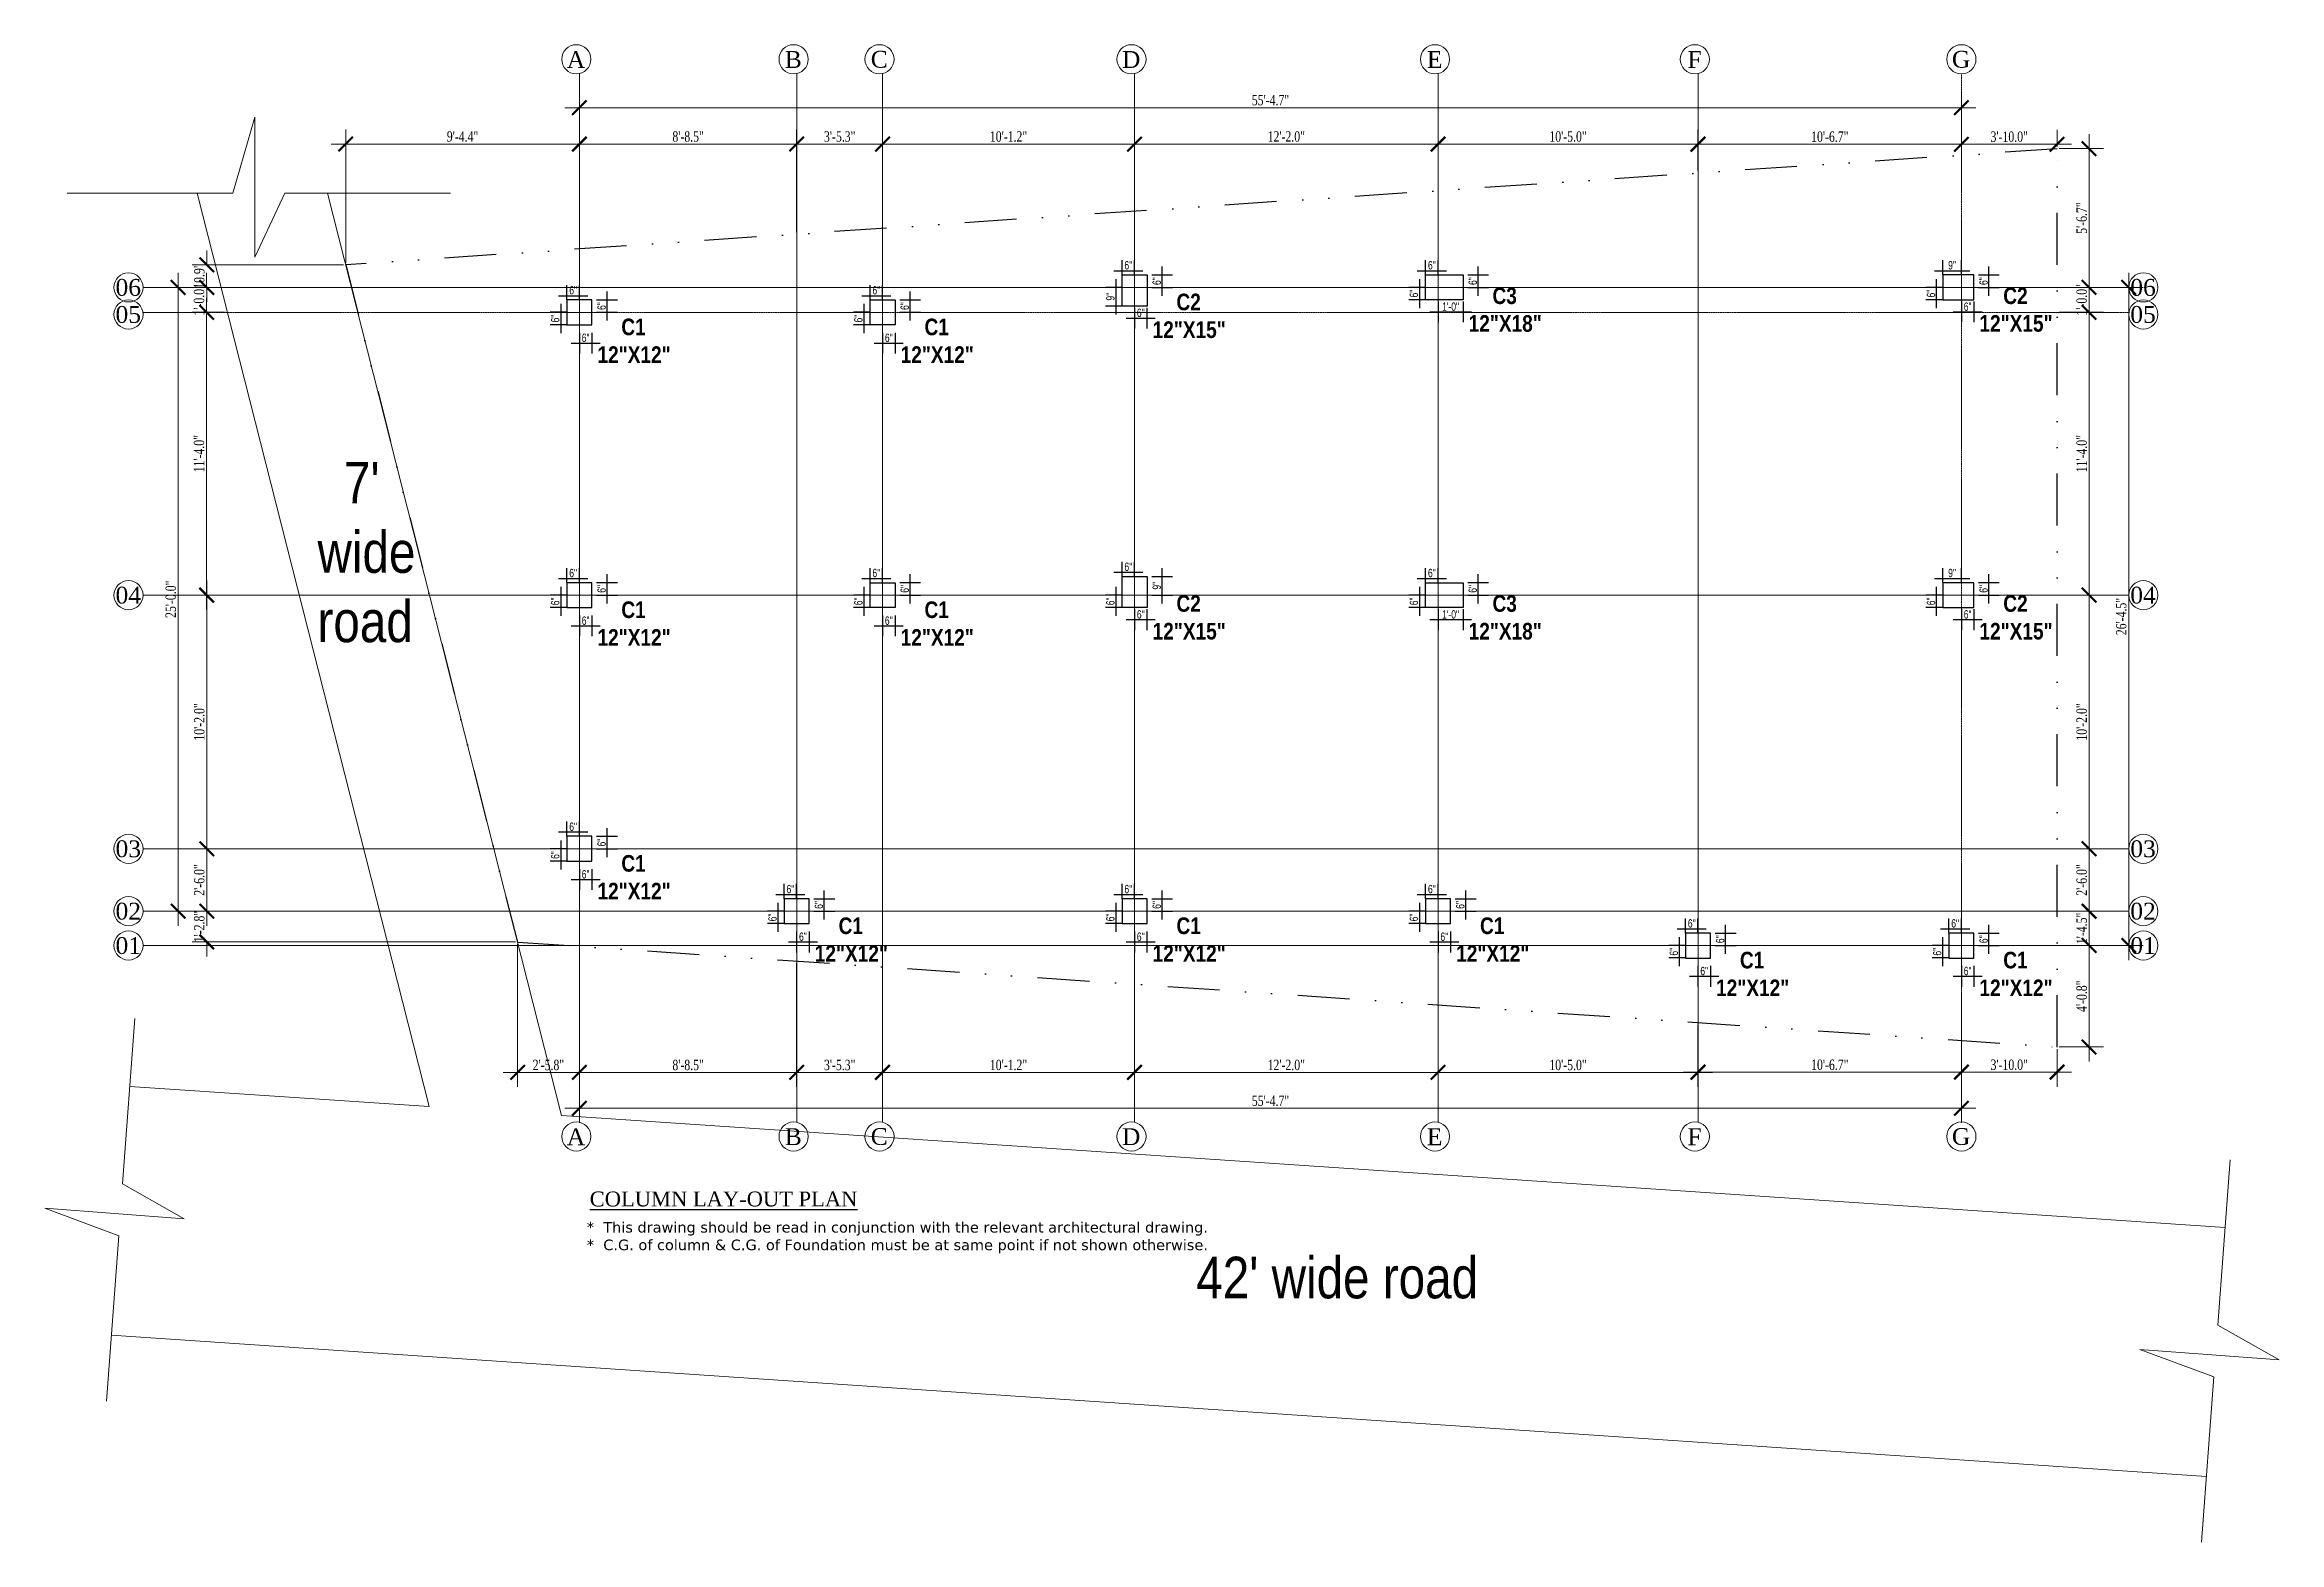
# Model space of a CAD drawing. Header units: inches. Extents: x -79350 to 491628, y -93215 to 155882.
# Drawn here: x 15513 to 16587, y -5206 to -4486 of the extents above; entities that cross this region are included whole.
import ezdxf

# ---------------------------------------------------------------- set-up
doc = ezdxf.new("R2010")
doc.units = ezdxf.units.IN
doc.header["$MEASUREMENT"] = 0
doc.linetypes.add('CENTER2', pattern=[1.125, 0.75, -0.125, 0.125, -0.125])
doc.linetypes.add('DIVIDE2', pattern=[0.625, 0.25, -0.125, 0, -0.125, 0, -0.125])
doc.layers.get('0').update_dxf_attribs({"lineweight": 30})
for name, color, linetype, lineweight in [('Column', 1, 'Continuous', 30), ('Dim', 7, 'Continuous', 9), ('Grid Line', 243, 'CENTER2', 9), ('LINE', 7, 'Continuous', 20), ('road', 6, 'Continuous', 15), ('TEXT', 250, 'Continuous', 0), ('TEXT-1', 106, 'Continuous', 0)]:
    doc.layers.add(name, color=color, linetype=linetype, lineweight=lineweight)
doc.layers.add('GRID DIM', color=7, linetype='Continuous')
doc.layers.add('Property Line', color=1, linetype='DIVIDE2', lineweight=30, true_color=0xff0000)
doc.styles.add('ARIAL', font='ARIALN.TTF')
doc.styles.add('ISOPC3', font='romantic.ttf')
doc.styles.add('NARROW', font='ARIALN.TTF')
doc.styles.get("Standard").update_dxf_attribs({"font": 'times.ttf', "height": 12})
doc.styles.add('Swis 721 LtCn BT', font='swisscl.ttf')
doc.styles.add('Text', font='times.ttf', dxfattribs={"width": 0.75, "height": 5})
doc.dimstyles.new('Grid Dimension', dxfattribs={"dimscale": 0, "dimtxt": 5, "dimasz": 7, "dimexe": 7, "dimexo": 1, "dimgap": 1, "dimtad": 1, "dimdec": 0, "dimlfac": -1, "dimzin": 3, "dimdsep": 46, "dimlunit": 3, "dimtxsty": 'Text', "dimblk": 'ARCHTICK', "dimcen": 0.9, "dimdle": 7, "dimclrt": 5, "dimadec": 0, "dimazin": 0, "dimtfac": 0.75, "dimtdec": 0, "dimtix": 1, "dimtofl": 0, "dimtmove": 0, "dimatfit": 0, "dimldrblk": 'ARCHTICK', "dimfxl": 1, "dimtolj": 1, "dimtzin": 0, "dimlwd": -1, "dimlwe": -1, "dimarcsym": 0})
doc.dimstyles.new('grid_dim', dxfattribs={"dimtxt": 7, "dimasz": 3, "dimexe": 5, "dimexo": 0, "dimgap": 1, "dimtad": 1, "dimdec": 0, "dimzin": 3, "dimdsep": 46, "dimlunit": 4, "dimtxsty": 'Swis 721 LtCn BT', "dimblk": 'ARCHTICK', "dimcen": 0.125, "dimdle": 4, "dimclrd": 252, "dimclre": 252, "dimclrt": 256, "dimadec": 0, "dimazin": 0, "dimtfac": 0.75, "dimtdec": 0, "dimtix": 1, "dimtofl": 0, "dimtmove": 0, "dimatfit": 3, "dimldrblk": 'DOTSMALL', "dimfxl": 5, "dimfrac": 1, "dimtolj": 1, "dimtzin": 0, "dimarcsym": 0})

msp = doc.modelspace()

# ---------------------------------------------------------------- texts
at = {"layer": 'GRID DIM', "color": 18, "ltscale": 0.2, "true_color": 0x000000, "insert": (15774.66, -5037.31), "char_height": 7.1701, "width": 250.8607, "attachment_point": 1, "style": 'ISOPC3'}
msp.add_mtext('{\\LCOLUMN LAY-OUT PLAN}', dxfattribs=at)
at = {"layer": 'LINE', "linetype": 'Continuous', "ltscale": 100, "char_height": 20, "attachment_point": 1, "style": 'ARIAL'}
for s, width, insert in [("  7' \\Pwide \\Proad", 47.4746, (15643.74, -4686.44)), ("42' wide road", 252.5, (16066.4, -5068.68))]:
    msp.add_mtext_dynamic_manual_height_columns(s, width=width, gutter_width=35, heights=[0], dxfattribs=dict(at, insert=insert))
at = {"layer": 'TEXT', "char_height": 8.1, "attachment_point": 8}
for s, heights, insert in [('A', [0], (15768.08, -4496.99)), ('B', [9.12], (15872.58, -4496.99)), ('C', [0], (15913.91, -4496.99)), ('D', [0], (16035.08, -4496.99)), ('E', [0], (16181.08, -4496.99)), ('\\pxt11;\\PF', [0], (16306.08, -4496.99)), ('G', [0], (16434.26, -4496.99)), ('06', [0], (15552.73, -4606.69)), ('06', [0], (16521.77, -4606.69)), ('05', [0], (15552.73, -4619.71)), ('05', [0], (16521.77, -4619.71)), ('04', [0], (15552.73, -4754.69)), ('04', [0], (16521.77, -4754.69)), ('03', [0], (15552.73, -4876.66)), ('03', [0], (16521.77, -4876.66)), ('02', [0], (15552.73, -4906.66)), ('02', [0], (16521.77, -4906.66)), ('01', [0], (15552.73, -4923.19)), ('01', [0], (16521.77, -4923.19)), ('A', [0], (15768.08, -5015.02)), ('B', [9.12], (15872.58, -5015.02)), ('C', [0], (15913.91, -5015.02)), ('D', [0], (16035.08, -5015.02)), ('E', [0], (16181.08, -5015.02)), ('\\pxt11;\\PF', [0], (16306.08, -5015.02)), ('G', [0], (16434.26, -5015.02))]:
    msp.add_mtext_dynamic_manual_height_columns(s, width=172.4608, gutter_width=1, heights=heights, dxfattribs=dict(at, insert=insert))
at = {"layer": 'TEXT', "color": 5, "lineweight": -2, "char_height": 8, "width": 47.8196, "attachment_point": 1, "style": 'NARROW'}
for s, insert in [('\\pxi2.2975;{\\fArial Narrow|b1|i0|c0|p34;C2\\P\\pi0.86288;12"X15"}', (16038.5, -4605.52)), ('\\pxi2.2975;{\\fArial Narrow|b1|i0|c0|p34;C3\\P\\pi0.86288;12"X18"}', (16190.5, -4602.52)), ('\\pxi2.2975;{\\fArial Narrow|b1|i0|c0|p34;C2\\P\\pi0.86288;12"X15"}', (16436.17, -4602.52)), ('\\pxi2.2975;{\\fArial Narrow|b1|i0|c0|p34;C1\\P\\pi0.86288;12"X12"}', (15771.5, -4617.52)), ('\\pxi2.2975;{\\fArial Narrow|b1|i0|c0|p34;C1\\P\\pi0.86288;12"X12"}', (15917.32, -4617.52)), ('\\pxi2.2975;{\\fArial Narrow|b1|i0|c0|p34;C2\\P\\pi0.86288;12"X15"}', (16038.5, -4750.52)), ('\\pxi2.2975;{\\fArial Narrow|b1|i0|c0|p34;C3\\P\\pi0.86288;12"X18"}', (16190.5, -4750.52)), ('\\pxi2.2975;{\\fArial Narrow|b1|i0|c0|p34;C2\\P\\pi0.86288;12"X15"}', (16436.17, -4750.52)), ('\\pxi2.2975;{\\fArial Narrow|b1|i0|c0|p34;C1\\P\\pi0.86288;12"X12"}', (15771.5, -4753.52)), ('\\pxi2.2975;{\\fArial Narrow|b1|i0|c0|p34;C1\\P\\pi0.86288;12"X12"}', (15917.32, -4753.52)), ('\\pxi2.2975;{\\fArial Narrow|b1|i0|c0|p34;C1\\P\\pi0.86288;12"X12"}', (15771.5, -4875.5)), ('\\pxi2.2975;{\\fArial Narrow|b1|i0|c0|p34;C1\\P\\pi0.86288;12"X12"}', (15876, -4905.5)), ('\\pxi2.2975;{\\fArial Narrow|b1|i0|c0|p34;C1\\P\\pi0.86288;12"X12"}', (16038.5, -4905.5)), ('\\pxi2.2975;{\\fArial Narrow|b1|i0|c0|p34;C1\\P\\pi0.86288;12"X12"}', (16184.5, -4905.5)), ('\\pxi2.2975;{\\fArial Narrow|b1|i0|c0|p34;C1\\P\\pi0.86288;12"X12"}', (16309.5, -4922.02)), ('\\pxi2.2975;{\\fArial Narrow|b1|i0|c0|p34;C1\\P\\pi0.86288;12"X12"}', (16436.17, -4922.02))]:
    msp.add_mtext(s, dxfattribs=dict(at, insert=insert))
at = {"layer": 'TEXT', "color": 18, "lineweight": 0, "true_color": 0x000000, "insert": (15773.28, -5051.97), "char_height": 5.07881, "width": 332.1242, "attachment_point": 1}
msp.add_mtext('{\\fVerdana|b0|i0|c0|p34;*  This drawing should be read in conjunction with the relevant architectural drawing.\\P*  C.G. of column & C.G. of Foundation must be at same point if not shown otherwise.}', dxfattribs=at)

# ---------------------------------------------------------------- blocks, each defined once
blk = doc.blocks.new('_ArchTick')
at = {"color": 0, "linetype": 'ByBlock', "const_width": 0.15}
blk.add_lwpolyline([(-0.5, -0.5), (0.5, 0.5)], dxfattribs=at)
blk = doc.blocks.new('*D134')
at = {"layer": 'Defpoints', "color": 0, "lineweight": 40, "ltscale": 100, "transparency": 16777216}
for p in [(16434.4, -4533.7), (16434.4, -4539), (16480.4, -4535.8)]:
    blk.add_point(p, dxfattribs=at)
at = {"layer": 'Dim', "color": 0, "ltscale": 100, "transparency": 16777216}
for p, q in [((16487.4, -4533.7), (16427.4, -4533.7)), ((16434.4, -4538), (16434.4, -4526.7)), ((16480.4, -4534.8), (16480.4, -4526.7))]:
    blk.add_line(p, q, dxfattribs=at)
at = {"layer": 'Dim', "color": 0, "ltscale": 100, "transparency": 16777216, "xscale": 7, "yscale": 7, "zscale": 7, "rotation": 180}
blk.add_blockref('_ArchTick', (16434.4, -4533.7), dxfattribs=at)
at = {"layer": 'Dim', "color": 0, "ltscale": 100, "transparency": 16777216, "xscale": 7, "yscale": 7, "zscale": 7}
blk.add_blockref('_ArchTick', (16480.4, -4533.7), dxfattribs=at)
at = {"layer": 'Dim', "color": 5, "lineweight": 5, "ltscale": 100, "transparency": 16777216, "insert": (16457.4, -4530.1), "char_height": 5, "attachment_point": 5, "style": 'Text'}
blk.add_mtext('\\A1;3\'-10.0"', dxfattribs=at)
blk = doc.blocks.new('*D135')
at = {"layer": 'Defpoints', "color": 0, "lineweight": 40, "ltscale": 100, "transparency": 16777216}
for p in [(16307.7, -4533.7), (16434.4, -4539), (16307.7, -4547.5)]:
    blk.add_point(p, dxfattribs=at)
at = {"layer": 'Dim', "color": 0, "ltscale": 100, "transparency": 16777216}
for p, q in [((16441.4, -4533.7), (16300.7, -4533.7)), ((16307.7, -4546.5), (16307.7, -4526.7)), ((16434.4, -4538), (16434.4, -4526.7))]:
    blk.add_line(p, q, dxfattribs=at)
at = {"layer": 'Dim', "color": 0, "ltscale": 100, "transparency": 16777216, "xscale": 7, "yscale": 7, "zscale": 7, "rotation": 180}
blk.add_blockref('_ArchTick', (16307.7, -4533.7), dxfattribs=at)
at = {"layer": 'Dim', "color": 0, "ltscale": 100, "transparency": 16777216, "xscale": 7, "yscale": 7, "zscale": 7}
blk.add_blockref('_ArchTick', (16434.4, -4533.7), dxfattribs=at)
at = {"layer": 'Dim', "color": 5, "lineweight": 5, "ltscale": 100, "transparency": 16777216, "insert": (16371.1, -4530.1), "char_height": 5, "attachment_point": 5, "style": 'Text'}
blk.add_mtext('\\A1;10\'-6.7"', dxfattribs=at)
blk = doc.blocks.new('*D136')
at = {"layer": 'Defpoints', "color": 0, "lineweight": 40, "ltscale": 100, "transparency": 16777216}
for p in [(16182.7, -4533.6), (16182.7, -4556), (16307.7, -4547.5)]:
    blk.add_point(p, dxfattribs=at)
at = {"layer": 'Dim', "color": 0, "ltscale": 100, "transparency": 16777216}
for p, q in [((16314.7, -4533.6), (16175.7, -4533.6)), ((16182.7, -4555), (16182.7, -4526.6)), ((16307.7, -4546.5), (16307.7, -4526.6))]:
    blk.add_line(p, q, dxfattribs=at)
at = {"layer": 'Dim', "color": 0, "ltscale": 100, "transparency": 16777216, "xscale": 7, "yscale": 7, "zscale": 7, "rotation": 180}
blk.add_blockref('_ArchTick', (16182.7, -4533.6), dxfattribs=at)
at = {"layer": 'Dim', "color": 0, "ltscale": 100, "transparency": 16777216, "xscale": 7, "yscale": 7, "zscale": 7}
blk.add_blockref('_ArchTick', (16307.7, -4533.6), dxfattribs=at)
at = {"layer": 'Dim', "color": 5, "lineweight": 5, "ltscale": 100, "transparency": 16777216, "insert": (16245.2, -4530), "char_height": 5, "attachment_point": 5, "style": 'Text'}
blk.add_mtext('\\A1;10\'-5.0"', dxfattribs=at)
blk = doc.blocks.new('*D137')
at = {"layer": 'Defpoints', "color": 0, "lineweight": 40, "ltscale": 100, "transparency": 16777216}
for p in [(16036.7, -4533.6), (16182.7, -4556), (16036.7, -4565.9)]:
    blk.add_point(p, dxfattribs=at)
at = {"layer": 'Dim', "color": 0, "ltscale": 100, "transparency": 16777216}
for p, q in [((16189.7, -4533.6), (16029.7, -4533.6)), ((16036.7, -4564.9), (16036.7, -4526.6)), ((16182.7, -4555), (16182.7, -4526.6))]:
    blk.add_line(p, q, dxfattribs=at)
at = {"layer": 'Dim', "color": 0, "ltscale": 100, "transparency": 16777216, "xscale": 7, "yscale": 7, "zscale": 7, "rotation": 180}
blk.add_blockref('_ArchTick', (16036.7, -4533.6), dxfattribs=at)
at = {"layer": 'Dim', "color": 0, "ltscale": 100, "transparency": 16777216, "xscale": 7, "yscale": 7, "zscale": 7}
blk.add_blockref('_ArchTick', (16182.7, -4533.6), dxfattribs=at)
at = {"layer": 'Dim', "color": 5, "lineweight": 5, "ltscale": 100, "transparency": 16777216, "insert": (16109.7, -4530), "char_height": 5, "attachment_point": 5, "style": 'Text'}
blk.add_mtext('\\A1;12\'-2.0"', dxfattribs=at)
blk = doc.blocks.new('*D138')
at = {"layer": 'Defpoints', "color": 0, "lineweight": 40, "ltscale": 100, "transparency": 16777216}
for p in [(15915.5, -4533.6), (16036.7, -4565.9), (15915.5, -4574.1)]:
    blk.add_point(p, dxfattribs=at)
at = {"layer": 'Dim', "color": 0, "ltscale": 100, "transparency": 16777216}
for p, q in [((16043.7, -4533.6), (15908.5, -4533.6)), ((15915.5, -4573.1), (15915.5, -4526.6)), ((16036.7, -4564.9), (16036.7, -4526.6))]:
    blk.add_line(p, q, dxfattribs=at)
at = {"layer": 'Dim', "color": 0, "ltscale": 100, "transparency": 16777216, "xscale": 7, "yscale": 7, "zscale": 7, "rotation": 180}
blk.add_blockref('_ArchTick', (15915.5, -4533.6), dxfattribs=at)
at = {"layer": 'Dim', "color": 0, "ltscale": 100, "transparency": 16777216, "xscale": 7, "yscale": 7, "zscale": 7}
blk.add_blockref('_ArchTick', (16036.7, -4533.6), dxfattribs=at)
at = {"layer": 'Dim', "color": 5, "lineweight": 5, "ltscale": 100, "transparency": 16777216, "insert": (15976.1, -4530), "char_height": 5, "attachment_point": 5, "style": 'Text'}
blk.add_mtext('\\A1;10\'-1.2"', dxfattribs=at)
blk = doc.blocks.new('*D139')
at = {"layer": 'Defpoints', "color": 0, "lineweight": 40, "ltscale": 100, "transparency": 16777216}
for p in [(15874.2, -4533.6), (15874.2, -4576.9), (15915.5, -4574.1)]:
    blk.add_point(p, dxfattribs=at)
at = {"layer": 'Dim', "color": 0, "ltscale": 100, "transparency": 16777216}
for p, q in [((15922.5, -4533.6), (15867.2, -4533.6)), ((15874.2, -4575.9), (15874.2, -4526.6)), ((15915.5, -4573.1), (15915.5, -4526.6))]:
    blk.add_line(p, q, dxfattribs=at)
at = {"layer": 'Dim', "color": 0, "ltscale": 100, "transparency": 16777216, "xscale": 7, "yscale": 7, "zscale": 7, "rotation": 180}
blk.add_blockref('_ArchTick', (15874.2, -4533.6), dxfattribs=at)
at = {"layer": 'Dim', "color": 0, "ltscale": 100, "transparency": 16777216, "xscale": 7, "yscale": 7, "zscale": 7}
blk.add_blockref('_ArchTick', (15915.5, -4533.6), dxfattribs=at)
at = {"layer": 'Dim', "color": 5, "lineweight": 5, "ltscale": 100, "transparency": 16777216, "insert": (15894.9, -4530), "char_height": 5, "attachment_point": 5, "style": 'Text'}
blk.add_mtext('\\A1;3\'-5.3"', dxfattribs=at)
blk = doc.blocks.new('*D140')
at = {"layer": 'Defpoints', "color": 0, "lineweight": 40, "ltscale": 100, "transparency": 16777216}
for p in [(15769.7, -4533.6), (15874.2, -4576.9), (15769.7, -4584)]:
    blk.add_point(p, dxfattribs=at)
at = {"layer": 'Dim', "color": 0, "ltscale": 100, "transparency": 16777216}
for p, q in [((15881.2, -4533.6), (15762.7, -4533.6)), ((15769.7, -4583), (15769.7, -4526.6)), ((15874.2, -4575.9), (15874.2, -4526.6))]:
    blk.add_line(p, q, dxfattribs=at)
at = {"layer": 'Dim', "color": 0, "ltscale": 100, "transparency": 16777216, "xscale": 7, "yscale": 7, "zscale": 7, "rotation": 180}
blk.add_blockref('_ArchTick', (15769.7, -4533.6), dxfattribs=at)
at = {"layer": 'Dim', "color": 0, "ltscale": 100, "transparency": 16777216, "xscale": 7, "yscale": 7, "zscale": 7}
blk.add_blockref('_ArchTick', (15874.2, -4533.6), dxfattribs=at)
at = {"layer": 'Dim', "color": 5, "lineweight": 5, "ltscale": 100, "transparency": 16777216, "insert": (15822, -4530), "char_height": 5, "attachment_point": 5, "style": 'Text'}
blk.add_mtext('\\A1;8\'-8.5"', dxfattribs=at)
blk = doc.blocks.new('*D141')
at = {"layer": 'Defpoints', "color": 0, "lineweight": 40, "ltscale": 100, "transparency": 16777216}
for p in [(15657.3, -4533.6), (15769.7, -4584), (15657.3, -4591.7)]:
    blk.add_point(p, dxfattribs=at)
at = {"layer": 'Dim', "color": 0, "ltscale": 100, "transparency": 16777216}
for p, q in [((15776.7, -4533.6), (15650.3, -4533.6)), ((15657.3, -4590.7), (15657.3, -4526.6)), ((15769.7, -4583), (15769.7, -4526.6))]:
    blk.add_line(p, q, dxfattribs=at)
at = {"layer": 'Dim', "color": 0, "ltscale": 100, "transparency": 16777216, "xscale": 7, "yscale": 7, "zscale": 7, "rotation": 180}
blk.add_blockref('_ArchTick', (15657.3, -4533.6), dxfattribs=at)
at = {"layer": 'Dim', "color": 0, "ltscale": 100, "transparency": 16777216, "xscale": 7, "yscale": 7, "zscale": 7}
blk.add_blockref('_ArchTick', (15769.7, -4533.6), dxfattribs=at)
at = {"layer": 'Dim', "color": 5, "lineweight": 5, "ltscale": 100, "transparency": 16777216, "insert": (15713.5, -4530), "char_height": 5, "attachment_point": 5, "style": 'Text'}
blk.add_mtext('\\A1;9\'-4.4"', dxfattribs=at)
blk = doc.blocks.new('*D64')
at = {"layer": 'Defpoints', "color": 0, "lineweight": 40, "ltscale": 100, "transparency": 16777216}
for p in [(15769.7, -4516.1), (16434.4, -4539), (15769.7, -4584)]:
    blk.add_point(p, dxfattribs=at)
at = {"layer": 'Dim', "color": 0, "ltscale": 100, "transparency": 16777216}
for p, q in [((15769.7, -4583), (15769.7, -4509.1)), ((16434.4, -4538), (16434.4, -4509.1)), ((16441.4, -4516.1), (15762.7, -4516.1))]:
    blk.add_line(p, q, dxfattribs=at)
at = {"layer": 'Dim', "color": 0, "ltscale": 100, "transparency": 16777216, "xscale": 7, "yscale": 7, "zscale": 7, "rotation": 180}
blk.add_blockref('_ArchTick', (15769.7, -4516.1), dxfattribs=at)
at = {"layer": 'Dim', "color": 0, "ltscale": 100, "transparency": 16777216, "xscale": 7, "yscale": 7, "zscale": 7}
blk.add_blockref('_ArchTick', (16434.4, -4516.1), dxfattribs=at)
at = {"layer": 'Dim', "color": 5, "lineweight": 5, "ltscale": 100, "transparency": 16777216, "insert": (16102.1, -4512.5), "char_height": 5, "attachment_point": 5, "style": 'Text'}
blk.add_mtext('\\A1;55\'-4.7"', dxfattribs=at)
blk = doc.blocks.new('*D142')
at = {"layer": 'Defpoints', "color": 0, "lineweight": 40, "ltscale": 100, "transparency": 16777216}
for p in [(16434.4, -4964.7), (16480.4, -4967.8), (16434.4, -4979.9)]:
    blk.add_point(p, dxfattribs=at)
at = {"layer": 'Dim', "color": 0, "ltscale": 100, "transparency": 16777216}
for p, q in [((16434.4, -4965.7), (16434.4, -4986.9)), ((16480.4, -4968.8), (16480.4, -4986.9)), ((16487.4, -4979.9), (16427.4, -4979.9))]:
    blk.add_line(p, q, dxfattribs=at)
at = {"layer": 'Dim', "color": 0, "ltscale": 100, "transparency": 16777216, "xscale": 7, "yscale": 7, "zscale": 7, "rotation": 180}
blk.add_blockref('_ArchTick', (16434.4, -4979.9), dxfattribs=at)
at = {"layer": 'Dim', "color": 0, "ltscale": 100, "transparency": 16777216, "xscale": 7, "yscale": 7, "zscale": 7}
blk.add_blockref('_ArchTick', (16480.4, -4979.9), dxfattribs=at)
at = {"layer": 'Dim', "color": 5, "lineweight": 5, "ltscale": 100, "transparency": 16777216, "insert": (16457.4, -4976.4), "char_height": 5, "attachment_point": 5, "style": 'Text'}
blk.add_mtext('\\A1;3\'-10.0"', dxfattribs=at)
blk = doc.blocks.new('*D143')
at = {"layer": 'Defpoints', "color": 0, "lineweight": 40, "ltscale": 100, "transparency": 16777216}
for p in [(16307.7, -4956.1), (16434.4, -4964.7), (16307.7, -4979.9)]:
    blk.add_point(p, dxfattribs=at)
at = {"layer": 'Dim', "color": 0, "ltscale": 100, "transparency": 16777216}
for p, q in [((16307.7, -4957.1), (16307.7, -4986.9)), ((16434.4, -4965.7), (16434.4, -4986.9)), ((16441.4, -4979.9), (16300.7, -4979.9))]:
    blk.add_line(p, q, dxfattribs=at)
at = {"layer": 'Dim', "color": 0, "ltscale": 100, "transparency": 16777216, "xscale": 7, "yscale": 7, "zscale": 7, "rotation": 180}
blk.add_blockref('_ArchTick', (16307.7, -4979.9), dxfattribs=at)
at = {"layer": 'Dim', "color": 0, "ltscale": 100, "transparency": 16777216, "xscale": 7, "yscale": 7, "zscale": 7}
blk.add_blockref('_ArchTick', (16434.4, -4979.9), dxfattribs=at)
at = {"layer": 'Dim', "color": 5, "lineweight": 5, "ltscale": 100, "transparency": 16777216, "insert": (16371.1, -4976.4), "char_height": 5, "attachment_point": 5, "style": 'Text'}
blk.add_mtext('\\A1;10\'-6.7"', dxfattribs=at)
blk = doc.blocks.new('*D144')
at = {"layer": 'Defpoints', "color": 0, "lineweight": 40, "ltscale": 100, "transparency": 16777216}
for p in [(16182.7, -4947.5), (16307.7, -4956.1), (16182.7, -4980)]:
    blk.add_point(p, dxfattribs=at)
at = {"layer": 'Dim', "color": 0, "ltscale": 100, "transparency": 16777216}
for p, q in [((16182.7, -4948.5), (16182.7, -4987)), ((16307.7, -4957.1), (16307.7, -4987)), ((16314.7, -4980), (16175.7, -4980))]:
    blk.add_line(p, q, dxfattribs=at)
at = {"layer": 'Dim', "color": 0, "ltscale": 100, "transparency": 16777216, "xscale": 7, "yscale": 7, "zscale": 7, "rotation": 180}
blk.add_blockref('_ArchTick', (16182.7, -4980), dxfattribs=at)
at = {"layer": 'Dim', "color": 0, "ltscale": 100, "transparency": 16777216, "xscale": 7, "yscale": 7, "zscale": 7}
blk.add_blockref('_ArchTick', (16307.7, -4980), dxfattribs=at)
at = {"layer": 'Dim', "color": 5, "lineweight": 5, "ltscale": 100, "transparency": 16777216, "insert": (16245.2, -4976.5), "char_height": 5, "attachment_point": 5, "style": 'Text'}
blk.add_mtext('\\A1;10\'-5.0"', dxfattribs=at)
blk = doc.blocks.new('*D145')
at = {"layer": 'Defpoints', "color": 0, "lineweight": 40, "ltscale": 100, "transparency": 16777216}
for p in [(16036.7, -4937.6), (16182.7, -4947.5), (16036.7, -4980)]:
    blk.add_point(p, dxfattribs=at)
at = {"layer": 'Dim', "color": 0, "ltscale": 100, "transparency": 16777216}
for p, q in [((16036.7, -4938.6), (16036.7, -4987)), ((16182.7, -4948.5), (16182.7, -4987)), ((16189.7, -4980), (16029.7, -4980))]:
    blk.add_line(p, q, dxfattribs=at)
at = {"layer": 'Dim', "color": 0, "ltscale": 100, "transparency": 16777216, "xscale": 7, "yscale": 7, "zscale": 7, "rotation": 180}
blk.add_blockref('_ArchTick', (16036.7, -4980), dxfattribs=at)
at = {"layer": 'Dim', "color": 0, "ltscale": 100, "transparency": 16777216, "xscale": 7, "yscale": 7, "zscale": 7}
blk.add_blockref('_ArchTick', (16182.7, -4980), dxfattribs=at)
at = {"layer": 'Dim', "color": 5, "lineweight": 5, "ltscale": 100, "transparency": 16777216, "insert": (16109.7, -4976.5), "char_height": 5, "attachment_point": 5, "style": 'Text'}
blk.add_mtext('\\A1;12\'-2.0"', dxfattribs=at)
blk = doc.blocks.new('*D146')
at = {"layer": 'Defpoints', "color": 0, "lineweight": 40, "ltscale": 100, "transparency": 16777216}
for p in [(15915.5, -4929.3), (16036.7, -4937.6), (15915.5, -4980)]:
    blk.add_point(p, dxfattribs=at)
at = {"layer": 'Dim', "color": 0, "ltscale": 100, "transparency": 16777216}
for p, q in [((15915.5, -4930.3), (15915.5, -4987)), ((16036.7, -4938.6), (16036.7, -4987)), ((16043.7, -4980), (15908.5, -4980))]:
    blk.add_line(p, q, dxfattribs=at)
at = {"layer": 'Dim', "color": 0, "ltscale": 100, "transparency": 16777216, "xscale": 7, "yscale": 7, "zscale": 7, "rotation": 180}
blk.add_blockref('_ArchTick', (15915.5, -4980), dxfattribs=at)
at = {"layer": 'Dim', "color": 0, "ltscale": 100, "transparency": 16777216, "xscale": 7, "yscale": 7, "zscale": 7}
blk.add_blockref('_ArchTick', (16036.7, -4980), dxfattribs=at)
at = {"layer": 'Dim', "color": 5, "lineweight": 5, "ltscale": 100, "transparency": 16777216, "insert": (15976.1, -4976.5), "char_height": 5, "attachment_point": 5, "style": 'Text'}
blk.add_mtext('\\A1;10\'-1.2"', dxfattribs=at)
blk = doc.blocks.new('*D147')
at = {"layer": 'Defpoints', "color": 0, "lineweight": 40, "ltscale": 100, "transparency": 16777216}
for p in [(15874.2, -4926.5), (15915.5, -4929.3), (15874.2, -4980)]:
    blk.add_point(p, dxfattribs=at)
at = {"layer": 'Dim', "color": 0, "ltscale": 100, "transparency": 16777216}
for p, q in [((15874.2, -4927.5), (15874.2, -4987)), ((15915.5, -4930.3), (15915.5, -4987)), ((15922.5, -4980), (15867.2, -4980))]:
    blk.add_line(p, q, dxfattribs=at)
at = {"layer": 'Dim', "color": 0, "ltscale": 100, "transparency": 16777216, "xscale": 7, "yscale": 7, "zscale": 7, "rotation": 180}
blk.add_blockref('_ArchTick', (15874.2, -4980), dxfattribs=at)
at = {"layer": 'Dim', "color": 0, "ltscale": 100, "transparency": 16777216, "xscale": 7, "yscale": 7, "zscale": 7}
blk.add_blockref('_ArchTick', (15915.5, -4980), dxfattribs=at)
at = {"layer": 'Dim', "color": 5, "lineweight": 5, "ltscale": 100, "transparency": 16777216, "insert": (15894.9, -4976.5), "char_height": 5, "attachment_point": 5, "style": 'Text'}
blk.add_mtext('\\A1;3\'-5.3"', dxfattribs=at)
blk = doc.blocks.new('*D148')
at = {"layer": 'Defpoints', "color": 0, "lineweight": 40, "ltscale": 100, "transparency": 16777216}
for p in [(15769.7, -4919.4), (15874.2, -4926.5), (15769.7, -4980)]:
    blk.add_point(p, dxfattribs=at)
at = {"layer": 'Dim', "color": 0, "ltscale": 100, "transparency": 16777216}
for p, q in [((15769.7, -4920.4), (15769.7, -4987)), ((15874.2, -4927.5), (15874.2, -4987)), ((15881.2, -4980), (15762.7, -4980))]:
    blk.add_line(p, q, dxfattribs=at)
at = {"layer": 'Dim', "color": 0, "ltscale": 100, "transparency": 16777216, "xscale": 7, "yscale": 7, "zscale": 7, "rotation": 180}
blk.add_blockref('_ArchTick', (15769.7, -4980), dxfattribs=at)
at = {"layer": 'Dim', "color": 0, "ltscale": 100, "transparency": 16777216, "xscale": 7, "yscale": 7, "zscale": 7}
blk.add_blockref('_ArchTick', (15874.2, -4980), dxfattribs=at)
at = {"layer": 'Dim', "color": 5, "lineweight": 5, "ltscale": 100, "transparency": 16777216, "insert": (15822, -4976.5), "char_height": 5, "attachment_point": 5, "style": 'Text'}
blk.add_mtext('\\A1;8\'-8.5"', dxfattribs=at)
blk = doc.blocks.new('*D149')
at = {"layer": 'Defpoints', "color": 0, "lineweight": 40, "ltscale": 100, "transparency": 16777216}
for p in [(15740, -4917.3), (15769.7, -4919.4), (15740, -4980)]:
    blk.add_point(p, dxfattribs=at)
at = {"layer": 'Dim', "color": 0, "ltscale": 100, "transparency": 16777216}
for p, q in [((15740, -4918.3), (15740, -4987)), ((15769.7, -4920.4), (15769.7, -4987)), ((15776.7, -4980), (15733, -4980))]:
    blk.add_line(p, q, dxfattribs=at)
at = {"layer": 'Dim', "color": 0, "ltscale": 100, "transparency": 16777216, "xscale": 7, "yscale": 7, "zscale": 7, "rotation": 180}
blk.add_blockref('_ArchTick', (15740, -4980), dxfattribs=at)
at = {"layer": 'Dim', "color": 0, "ltscale": 100, "transparency": 16777216, "xscale": 7, "yscale": 7, "zscale": 7}
blk.add_blockref('_ArchTick', (15769.7, -4980), dxfattribs=at)
at = {"layer": 'Dim', "color": 5, "lineweight": 5, "ltscale": 100, "transparency": 16777216, "insert": (15754.8, -4976.5), "char_height": 5, "attachment_point": 5, "style": 'Text'}
blk.add_mtext('\\A1;2\'-5.8"', dxfattribs=at)
blk = doc.blocks.new('*D65')
at = {"layer": 'Defpoints', "color": 0, "lineweight": 40, "ltscale": 100, "transparency": 16777216}
for p in [(15769.7, -4919.4), (16434.4, -4964.7), (15769.7, -4997.3)]:
    blk.add_point(p, dxfattribs=at)
at = {"layer": 'Dim', "color": 0, "ltscale": 100, "transparency": 16777216}
for p, q in [((15769.7, -4920.4), (15769.7, -5004.3)), ((16434.4, -4965.7), (16434.4, -5004.3)), ((16441.4, -4997.3), (15762.7, -4997.3))]:
    blk.add_line(p, q, dxfattribs=at)
at = {"layer": 'Dim', "color": 0, "ltscale": 100, "transparency": 16777216, "xscale": 7, "yscale": 7, "zscale": 7, "rotation": 180}
blk.add_blockref('_ArchTick', (15769.7, -4997.3), dxfattribs=at)
at = {"layer": 'Dim', "color": 0, "ltscale": 100, "transparency": 16777216, "xscale": 7, "yscale": 7, "zscale": 7}
blk.add_blockref('_ArchTick', (16434.4, -4997.3), dxfattribs=at)
at = {"layer": 'Dim', "color": 5, "lineweight": 5, "ltscale": 100, "transparency": 16777216, "insert": (16102.1, -4993.7), "char_height": 5, "attachment_point": 5, "style": 'Text'}
blk.add_mtext('\\A1;55\'-4.7"', dxfattribs=at)
blk = doc.blocks.new('*D150')
at = {"layer": 'Defpoints', "color": 0, "lineweight": 40, "ltscale": 100, "transparency": 16777216}
for p in [(16480.4, -4535.8), (16480.4, -4602.5), (16495.8, -4602.5)]:
    blk.add_point(p, dxfattribs=at)
at = {"layer": 'Dim', "color": 0, "ltscale": 100, "transparency": 16777216}
for p, q in [((16495.8, -4528.8), (16495.8, -4609.5)), ((16481.4, -4535.8), (16502.8, -4535.8)), ((16481.4, -4602.5), (16502.8, -4602.5))]:
    blk.add_line(p, q, dxfattribs=at)
at = {"layer": 'Dim', "color": 0, "ltscale": 100, "transparency": 16777216, "xscale": 7, "yscale": 7, "zscale": 7}
for p, rotation in [((16495.8, -4535.8), 90), ((16495.8, -4602.5), 270)]:
    blk.add_blockref('_ArchTick', p, dxfattribs=dict(at, rotation=rotation))
at = {"layer": 'Dim', "color": 5, "lineweight": 5, "ltscale": 100, "transparency": 16777216, "insert": (16492.3, -4569.2), "char_height": 5, "attachment_point": 5, "rotation": 90, "style": 'Text'}
blk.add_mtext('\\A1;5\'-6.7"', dxfattribs=at)
blk = doc.blocks.new('*D151')
at = {"layer": 'Defpoints', "color": 0, "lineweight": 40, "ltscale": 100, "transparency": 16777216}
for p in [(16480.4, -4602.5), (16480.4, -4614.5), (16495.8, -4614.5)]:
    blk.add_point(p, dxfattribs=at)
at = {"layer": 'Dim', "color": 0, "ltscale": 100, "transparency": 16777216}
for p, q in [((16495.8, -4602.5), (16495.8, -4595.5)), ((16481.4, -4602.5), (16502.8, -4602.5)), ((16481.4, -4614.5), (16502.8, -4614.5)), ((16495.8, -4614.5), (16495.8, -4621.5))]:
    blk.add_line(p, q, dxfattribs=at)
at = {"layer": 'Dim', "color": 0, "ltscale": 100, "transparency": 16777216, "xscale": 7, "yscale": 7, "zscale": 7}
for p, rotation in [((16495.8, -4602.5), 270), ((16495.8, -4614.5), 90)]:
    blk.add_blockref('_ArchTick', p, dxfattribs=dict(at, rotation=rotation))
at = {"layer": 'Dim', "color": 5, "lineweight": 5, "ltscale": 100, "transparency": 16777216, "insert": (16492.3, -4608.5), "char_height": 5, "attachment_point": 5, "rotation": 90, "style": 'Text'}
blk.add_mtext('\\A1;1\'-0.0"', dxfattribs=at)
blk = doc.blocks.new('*D152')
at = {"layer": 'Defpoints', "color": 0, "lineweight": 40, "ltscale": 100, "transparency": 16777216}
for p in [(16480.4, -4614.5), (16480.4, -4750.5), (16495.8, -4750.5)]:
    blk.add_point(p, dxfattribs=at)
at = {"layer": 'Dim', "color": 0, "ltscale": 100, "transparency": 16777216}
for p, q in [((16495.8, -4607.5), (16495.8, -4757.5)), ((16481.4, -4614.5), (16502.8, -4614.5)), ((16481.4, -4750.5), (16502.8, -4750.5))]:
    blk.add_line(p, q, dxfattribs=at)
at = {"layer": 'Dim', "color": 0, "ltscale": 100, "transparency": 16777216, "xscale": 7, "yscale": 7, "zscale": 7}
for p, rotation in [((16495.8, -4614.5), 90), ((16495.8, -4750.5), 270)]:
    blk.add_blockref('_ArchTick', p, dxfattribs=dict(at, rotation=rotation))
at = {"layer": 'Dim', "color": 5, "lineweight": 5, "ltscale": 100, "transparency": 16777216, "insert": (16492.3, -4682.5), "char_height": 5, "attachment_point": 5, "rotation": 90, "style": 'Text'}
blk.add_mtext('\\A1;11\'-4.0"', dxfattribs=at)
blk = doc.blocks.new('*D153')
at = {"layer": 'Defpoints', "color": 0, "lineweight": 40, "ltscale": 100, "transparency": 16777216}
for p in [(16480.4, -4750.5), (16480.4, -4872.5), (16495.8, -4872.5)]:
    blk.add_point(p, dxfattribs=at)
at = {"layer": 'Dim', "color": 0, "ltscale": 100, "transparency": 16777216}
for p, q in [((16495.8, -4743.5), (16495.8, -4879.5)), ((16481.4, -4750.5), (16502.8, -4750.5)), ((16481.4, -4872.5), (16502.8, -4872.5))]:
    blk.add_line(p, q, dxfattribs=at)
at = {"layer": 'Dim', "color": 0, "ltscale": 100, "transparency": 16777216, "xscale": 7, "yscale": 7, "zscale": 7}
for p, rotation in [((16495.8, -4750.5), 90), ((16495.8, -4872.5), 270)]:
    blk.add_blockref('_ArchTick', p, dxfattribs=dict(at, rotation=rotation))
at = {"layer": 'Dim', "color": 5, "lineweight": 5, "ltscale": 100, "transparency": 16777216, "insert": (16492.3, -4811.5), "char_height": 5, "attachment_point": 5, "rotation": 90, "style": 'Text'}
blk.add_mtext('\\A1;10\'-2.0"', dxfattribs=at)
blk = doc.blocks.new('*D154')
at = {"layer": 'Defpoints', "color": 0, "lineweight": 40, "ltscale": 100, "transparency": 16777216}
for p in [(16480.4, -4872.5), (16480.4, -4902.5), (16495.8, -4902.5)]:
    blk.add_point(p, dxfattribs=at)
at = {"layer": 'Dim', "color": 0, "ltscale": 100, "transparency": 16777216}
for p, q in [((16495.8, -4865.5), (16495.8, -4909.5)), ((16481.4, -4872.5), (16502.8, -4872.5)), ((16481.4, -4902.5), (16502.8, -4902.5))]:
    blk.add_line(p, q, dxfattribs=at)
at = {"layer": 'Dim', "color": 0, "ltscale": 100, "transparency": 16777216, "xscale": 7, "yscale": 7, "zscale": 7}
for p, rotation in [((16495.8, -4872.5), 90), ((16495.8, -4902.5), 270)]:
    blk.add_blockref('_ArchTick', p, dxfattribs=dict(at, rotation=rotation))
at = {"layer": 'Dim', "color": 5, "lineweight": 5, "ltscale": 100, "transparency": 16777216, "insert": (16492.3, -4887.5), "char_height": 5, "attachment_point": 5, "rotation": 90, "style": 'Text'}
blk.add_mtext('\\A1;2\'-6.0"', dxfattribs=at)
blk = doc.blocks.new('*D155')
at = {"layer": 'Defpoints', "color": 0, "lineweight": 40, "ltscale": 100, "transparency": 16777216}
for p in [(16480.4, -4902.5), (16480.4, -4919), (16495.8, -4919)]:
    blk.add_point(p, dxfattribs=at)
at = {"layer": 'Dim', "color": 0, "ltscale": 100, "transparency": 16777216}
for p, q in [((16495.8, -4895.5), (16495.8, -4926)), ((16481.4, -4902.5), (16502.8, -4902.5)), ((16481.4, -4919), (16502.8, -4919))]:
    blk.add_line(p, q, dxfattribs=at)
at = {"layer": 'Dim', "color": 0, "ltscale": 100, "transparency": 16777216, "xscale": 7, "yscale": 7, "zscale": 7}
for p, rotation in [((16495.8, -4902.5), 90), ((16495.8, -4919), 270)]:
    blk.add_blockref('_ArchTick', p, dxfattribs=dict(at, rotation=rotation))
at = {"layer": 'Dim', "color": 5, "lineweight": 5, "ltscale": 100, "transparency": 16777216, "insert": (16492.3, -4910.8), "char_height": 5, "attachment_point": 5, "rotation": 90, "style": 'Text'}
blk.add_mtext('\\A1;1\'-4.5"', dxfattribs=at)
blk = doc.blocks.new('*D156')
at = {"layer": 'Defpoints', "color": 0, "lineweight": 40, "ltscale": 100, "transparency": 16777216}
for p in [(16480.4, -4919), (16480.4, -4967.8), (16495.8, -4967.8)]:
    blk.add_point(p, dxfattribs=at)
at = {"layer": 'Dim', "color": 0, "ltscale": 100, "transparency": 16777216}
for p, q in [((16481.4, -4919), (16502.8, -4919)), ((16495.8, -4912), (16495.8, -4974.8)), ((16481.4, -4967.8), (16502.8, -4967.8))]:
    blk.add_line(p, q, dxfattribs=at)
at = {"layer": 'Dim', "color": 0, "ltscale": 100, "transparency": 16777216, "xscale": 7, "yscale": 7, "zscale": 7}
for p, rotation in [((16495.8, -4919), 90), ((16495.8, -4967.8), 270)]:
    blk.add_blockref('_ArchTick', p, dxfattribs=dict(at, rotation=rotation))
at = {"layer": 'Dim', "color": 5, "lineweight": 5, "ltscale": 100, "transparency": 16777216, "insert": (16492.3, -4943.4), "char_height": 5, "attachment_point": 5, "rotation": 90, "style": 'Text'}
blk.add_mtext('\\A1;4\'-0.8"', dxfattribs=at)
blk = doc.blocks.new('*D157')
at = {"layer": 'Defpoints', "color": 0, "lineweight": 40, "ltscale": 100, "transparency": 16777216}
for p in [(16480.4, -4602.5), (16480.4, -4919), (16514.9, -4919)]:
    blk.add_point(p, dxfattribs=at)
at = {"layer": 'Dim', "color": 0, "ltscale": 100, "transparency": 16777216}
for p, q in [((16514.9, -4595.5), (16514.9, -4926)), ((16481.4, -4602.5), (16521.9, -4602.5)), ((16481.4, -4919), (16521.9, -4919))]:
    blk.add_line(p, q, dxfattribs=at)
at = {"layer": 'Dim', "color": 0, "ltscale": 100, "transparency": 16777216, "xscale": 7, "yscale": 7, "zscale": 7}
for p, rotation in [((16514.9, -4602.5), 90), ((16514.9, -4919), 270)]:
    blk.add_blockref('_ArchTick', p, dxfattribs=dict(at, rotation=rotation))
at = {"layer": 'Dim', "color": 5, "lineweight": 5, "ltscale": 100, "transparency": 16777216, "insert": (16511.3, -4760.8), "char_height": 5, "attachment_point": 5, "rotation": 90, "style": 'Text'}
blk.add_mtext('\\A1;26\'-4.5"', dxfattribs=at)
blk = doc.blocks.new('*D158')
at = {"layer": 'Defpoints', "color": 0, "lineweight": 40, "ltscale": 100, "transparency": 16777216}
for p in [(15657.3, -4591.7), (15590.5, -4602.5), (15660, -4602.5)]:
    blk.add_point(p, dxfattribs=at)
at = {"layer": 'Dim', "color": 0, "ltscale": 100, "transparency": 16777216}
for p, q in [((15590.5, -4591.7), (15590.5, -4584.7)), ((15656.3, -4591.7), (15583.5, -4591.7)), ((15659, -4602.5), (15583.5, -4602.5)), ((15590.5, -4602.5), (15590.5, -4609.5))]:
    blk.add_line(p, q, dxfattribs=at)
at = {"layer": 'Dim', "color": 0, "ltscale": 100, "transparency": 16777216, "xscale": 7, "yscale": 7, "zscale": 7}
for p, rotation in [((15590.5, -4591.7), 270), ((15590.5, -4602.5), 90)]:
    blk.add_blockref('_ArchTick', p, dxfattribs=dict(at, rotation=rotation))
at = {"layer": 'Dim', "color": 5, "lineweight": 5, "ltscale": 100, "transparency": 16777216, "insert": (15586.9, -4597.1), "char_height": 5, "attachment_point": 5, "rotation": 90, "style": 'Text'}
blk.add_mtext('\\A1;10.9"', dxfattribs=at)
blk = doc.blocks.new('*D159')
at = {"layer": 'Defpoints', "color": 0, "lineweight": 40, "ltscale": 100, "transparency": 16777216}
for p in [(15660, -4602.5), (15590.4, -4614.5), (15600.4, -4614.5)]:
    blk.add_point(p, dxfattribs=at)
at = {"layer": 'Dim', "color": 0, "ltscale": 100, "transparency": 16777216}
for p, q in [((15590.4, -4602.5), (15590.4, -4595.5)), ((15659, -4602.5), (15583.4, -4602.5)), ((15599.4, -4614.5), (15583.4, -4614.5)), ((15590.4, -4614.5), (15590.4, -4621.5))]:
    blk.add_line(p, q, dxfattribs=at)
at = {"layer": 'Dim', "color": 0, "ltscale": 100, "transparency": 16777216, "xscale": 7, "yscale": 7, "zscale": 7}
for p, rotation in [((15590.4, -4602.5), 270), ((15590.4, -4614.5), 90)]:
    blk.add_blockref('_ArchTick', p, dxfattribs=dict(at, rotation=rotation))
at = {"layer": 'Dim', "color": 5, "lineweight": 5, "ltscale": 100, "transparency": 16777216, "insert": (15586.8, -4608.5), "char_height": 5, "attachment_point": 5, "rotation": 90, "style": 'Text'}
blk.add_mtext('\\A1;1\'-0.0"', dxfattribs=at)
blk = doc.blocks.new('*D160')
at = {"layer": 'Defpoints', "color": 0, "lineweight": 40, "ltscale": 100, "transparency": 16777216}
for p in [(15600.4, -4614.5), (15590.4, -4750.5), (15634.9, -4750.5)]:
    blk.add_point(p, dxfattribs=at)
at = {"layer": 'Dim', "color": 0, "ltscale": 100, "transparency": 16777216}
for p, q in [((15590.4, -4607.5), (15590.4, -4757.5)), ((15599.4, -4614.5), (15583.4, -4614.5)), ((15633.9, -4750.5), (15583.4, -4750.5))]:
    blk.add_line(p, q, dxfattribs=at)
at = {"layer": 'Dim', "color": 0, "ltscale": 100, "transparency": 16777216, "xscale": 7, "yscale": 7, "zscale": 7}
for p, rotation in [((15590.4, -4614.5), 90), ((15590.4, -4750.5), 270)]:
    blk.add_blockref('_ArchTick', p, dxfattribs=dict(at, rotation=rotation))
at = {"layer": 'Dim', "color": 5, "lineweight": 5, "ltscale": 100, "transparency": 16777216, "insert": (15586.8, -4682.5), "char_height": 5, "attachment_point": 5, "rotation": 90, "style": 'Text'}
blk.add_mtext('\\A1;11\'-4.0"', dxfattribs=at)
blk = doc.blocks.new('*D161')
at = {"layer": 'Defpoints', "color": 0, "lineweight": 40, "ltscale": 100, "transparency": 16777216}
for p in [(15634.9, -4750.5), (15590.5, -4872.5), (15665.9, -4872.5)]:
    blk.add_point(p, dxfattribs=at)
at = {"layer": 'Dim', "color": 0, "ltscale": 100, "transparency": 16777216}
for p, q in [((15590.5, -4743.5), (15590.5, -4879.5)), ((15633.9, -4750.5), (15583.5, -4750.5)), ((15664.9, -4872.5), (15583.5, -4872.5))]:
    blk.add_line(p, q, dxfattribs=at)
at = {"layer": 'Dim', "color": 0, "ltscale": 100, "transparency": 16777216, "xscale": 7, "yscale": 7, "zscale": 7}
for p, rotation in [((15590.5, -4750.5), 90), ((15590.5, -4872.5), 270)]:
    blk.add_blockref('_ArchTick', p, dxfattribs=dict(at, rotation=rotation))
at = {"layer": 'Dim', "color": 5, "lineweight": 5, "ltscale": 100, "transparency": 16777216, "insert": (15586.9, -4811.5), "char_height": 5, "attachment_point": 5, "rotation": 90, "style": 'Text'}
blk.add_mtext('\\A1;10\'-2.0"', dxfattribs=at)
blk = doc.blocks.new('*D162')
at = {"layer": 'Defpoints', "color": 0, "lineweight": 40, "ltscale": 100, "transparency": 16777216}
for p in [(15665.9, -4872.5), (15590.5, -4902.5), (15673.5, -4902.5)]:
    blk.add_point(p, dxfattribs=at)
at = {"layer": 'Dim', "color": 0, "ltscale": 100, "transparency": 16777216}
for p, q in [((15590.5, -4865.5), (15590.5, -4909.5)), ((15664.9, -4872.5), (15583.5, -4872.5)), ((15672.5, -4902.5), (15583.5, -4902.5))]:
    blk.add_line(p, q, dxfattribs=at)
at = {"layer": 'Dim', "color": 0, "ltscale": 100, "transparency": 16777216, "xscale": 7, "yscale": 7, "zscale": 7}
for p, rotation in [((15590.5, -4872.5), 90), ((15590.5, -4902.5), 270)]:
    blk.add_blockref('_ArchTick', p, dxfattribs=dict(at, rotation=rotation))
at = {"layer": 'Dim', "color": 5, "lineweight": 5, "ltscale": 100, "transparency": 16777216, "insert": (15586.9, -4887.5), "char_height": 5, "attachment_point": 5, "rotation": 90, "style": 'Text'}
blk.add_mtext('\\A1;2\'-6.0"', dxfattribs=at)
blk = doc.blocks.new('*D163')
at = {"layer": 'Defpoints', "color": 0, "lineweight": 40, "ltscale": 100, "transparency": 16777216}
for p in [(15673.5, -4902.5), (15590.5, -4917.3), (15739.9, -4917.3)]:
    blk.add_point(p, dxfattribs=at)
at = {"layer": 'Dim', "color": 0, "ltscale": 100, "transparency": 16777216}
for p, q in [((15590.5, -4902.5), (15590.5, -4895.5)), ((15672.5, -4902.5), (15583.5, -4902.5)), ((15738.9, -4917.3), (15583.5, -4917.3)), ((15590.5, -4917.3), (15590.5, -4924.3))]:
    blk.add_line(p, q, dxfattribs=at)
at = {"layer": 'Dim', "color": 0, "ltscale": 100, "transparency": 16777216, "xscale": 7, "yscale": 7, "zscale": 7}
for p, rotation in [((15590.5, -4902.5), 270), ((15590.5, -4917.3), 90)]:
    blk.add_blockref('_ArchTick', p, dxfattribs=dict(at, rotation=rotation))
at = {"layer": 'Dim', "color": 5, "lineweight": 5, "ltscale": 100, "transparency": 16777216, "insert": (15586.9, -4909.9), "char_height": 5, "attachment_point": 5, "rotation": 90, "style": 'Text'}
blk.add_mtext('\\A1;1\'-2.8"', dxfattribs=at)
blk = doc.blocks.new('*D66')
at = {"layer": 'Defpoints', "color": 0, "lineweight": 40, "ltscale": 100, "transparency": 16777216}
for p in [(15597.4, -4602.5), (15576.7, -4902.5), (15673.5, -4902.5)]:
    blk.add_point(p, dxfattribs=at)
at = {"layer": 'Dim', "color": 0, "ltscale": 100, "transparency": 16777216}
for p, q in [((15576.7, -4595.5), (15576.7, -4909.5)), ((15596.4, -4602.5), (15569.7, -4602.5)), ((15672.5, -4902.5), (15569.7, -4902.5))]:
    blk.add_line(p, q, dxfattribs=at)
at = {"layer": 'Dim', "color": 0, "ltscale": 100, "transparency": 16777216, "xscale": 7, "yscale": 7, "zscale": 7}
for p, rotation in [((15576.7, -4602.5), 90), ((15576.7, -4902.5), 270)]:
    blk.add_blockref('_ArchTick', p, dxfattribs=dict(at, rotation=rotation))
at = {"layer": 'Dim', "color": 5, "lineweight": 5, "ltscale": 100, "transparency": 16777216, "insert": (15573.2, -4752.5), "char_height": 5, "attachment_point": 5, "rotation": 90, "style": 'Text'}
blk.add_mtext('\\A1;25\'-0.0"', dxfattribs=at)
blk = doc.blocks.new('*D67')
at = {"layer": 'Defpoints', "color": 0, "linetype": 'ByBlock', "ltscale": 90, "transparency": 16777216}
for p in [(16194.7, -4596.5), (16202, -4596.5), (16194.7, -4602.5)]:
    blk.add_point(p, dxfattribs=at)
at = {"layer": 'TEXT-1', "color": 252, "lineweight": -2, "ltscale": 90, "transparency": 16777216}
for p, q in [((16197, -4596.5), (16207, -4596.5)), ((16202, -4606.5), (16202, -4592.5)), ((16197, -4602.5), (16207, -4602.5))]:
    blk.add_line(p, q, dxfattribs=at)
at = {"layer": 'TEXT-1', "color": 0, "linetype": 'ByBlock', "lineweight": 5, "ltscale": 90, "transparency": 16777216, "insert": (16199.4, -4599.5), "char_height": 4, "attachment_point": 5, "rotation": 90, "style": 'Swis 721 LtCn BT'}
blk.add_mtext('\\A1;6"', dxfattribs=at)
blk = doc.blocks.new('_DotSmall')
at = {"color": 0, "linetype": 'ByBlock', "const_width": 0.5}
blk.add_lwpolyline([(-0.0625, 0, 1), (0.0625, 0, 1)], format="xyb", close=True, dxfattribs=at)
blk = doc.blocks.new('_None')
blk = doc.blocks.new('*D68')
at = {"layer": 'Defpoints', "color": 0, "linetype": 'ByBlock', "ltscale": 90, "transparency": 16777216}
for p in [(16173.7, -4608.5), (16176.7, -4602.5), (16176.7, -4608.5)]:
    blk.add_point(p, dxfattribs=at)
at = {"layer": 'TEXT-1', "color": 252, "lineweight": -2, "ltscale": 90, "transparency": 16777216}
for p, q in [((16173.7, -4598.5), (16173.7, -4612.5)), ((16176.7, -4602.5), (16168.7, -4602.5)), ((16176.7, -4608.5), (16168.7, -4608.5))]:
    blk.add_line(p, q, dxfattribs=at)
at = {"layer": 'TEXT-1', "color": 0, "linetype": 'ByBlock', "lineweight": 5, "ltscale": 90, "transparency": 16777216, "insert": (16171.1, -4605.5), "char_height": 4, "attachment_point": 5, "rotation": 90, "style": 'Swis 721 LtCn BT'}
blk.add_mtext('\\A1;6"', dxfattribs=at)
blk = doc.blocks.new('*D69')
at = {"layer": 'Defpoints', "color": 0, "linetype": 'ByBlock', "ltscale": 90, "transparency": 16777216}
for p in [(16176.7, -4596.5), (16182.7, -4594.5), (16182.7, -4596.5)]:
    blk.add_point(p, dxfattribs=at)
at = {"layer": 'TEXT-1', "color": 252, "lineweight": -2, "ltscale": 90, "transparency": 16777216}
for p, q in [((16172.7, -4594.5), (16186.7, -4594.5)), ((16176.7, -4596.5), (16176.7, -4589.5)), ((16182.7, -4596.5), (16182.7, -4589.5))]:
    blk.add_line(p, q, dxfattribs=at)
at = {"layer": 'TEXT-1', "color": 0, "linetype": 'ByBlock', "lineweight": 5, "ltscale": 90, "transparency": 16777216, "insert": (16179.7, -4591.9), "char_height": 4, "attachment_point": 5, "style": 'Swis 721 LtCn BT'}
blk.add_mtext('\\A1;6"', dxfattribs=at)
blk = doc.blocks.new('*D70')
at = {"layer": 'Defpoints', "color": 0, "linetype": 'ByBlock', "ltscale": 90, "transparency": 16777216}
for p in [(16182.7, -4608.5), (16194.7, -4608.5), (16194.7, -4614.3)]:
    blk.add_point(p, dxfattribs=at)
at = {"layer": 'TEXT-1', "color": 252, "lineweight": -2, "ltscale": 90, "transparency": 16777216}
for p, q in [((16182.7, -4609.3), (16182.7, -4619.3)), ((16194.7, -4609.3), (16194.7, -4619.3)), ((16178.7, -4614.3), (16198.7, -4614.3))]:
    blk.add_line(p, q, dxfattribs=at)
at = {"layer": 'TEXT-1', "color": 0, "linetype": 'ByBlock', "lineweight": 5, "ltscale": 90, "transparency": 16777216, "insert": (16188.7, -4611.8), "char_height": 4, "attachment_point": 5, "style": 'Swis 721 LtCn BT'}
blk.add_mtext('\\A1;1\'-0"', dxfattribs=at)
blk = doc.blocks.new('*D71')
at = {"layer": 'Defpoints', "color": 0, "linetype": 'ByBlock', "ltscale": 90, "transparency": 16777216}
for p in [(16194.7, -4744.5), (16202, -4744.5), (16194.7, -4750.5)]:
    blk.add_point(p, dxfattribs=at)
at = {"layer": 'TEXT-1', "color": 252, "lineweight": -2, "ltscale": 90, "transparency": 16777216}
for p, q in [((16197, -4744.5), (16207, -4744.5)), ((16202, -4754.5), (16202, -4740.5)), ((16197, -4750.5), (16207, -4750.5))]:
    blk.add_line(p, q, dxfattribs=at)
at = {"layer": 'TEXT-1', "color": 0, "linetype": 'ByBlock', "lineweight": 5, "ltscale": 90, "transparency": 16777216, "insert": (16199.4, -4747.5), "char_height": 4, "attachment_point": 5, "rotation": 90, "style": 'Swis 721 LtCn BT'}
blk.add_mtext('\\A1;6"', dxfattribs=at)
blk = doc.blocks.new('*D72')
at = {"layer": 'Defpoints', "color": 0, "linetype": 'ByBlock', "ltscale": 90, "transparency": 16777216}
for p in [(16173.7, -4756.5), (16176.7, -4750.5), (16176.7, -4756.5)]:
    blk.add_point(p, dxfattribs=at)
at = {"layer": 'TEXT-1', "color": 252, "lineweight": -2, "ltscale": 90, "transparency": 16777216}
for p, q in [((16173.7, -4746.5), (16173.7, -4760.5)), ((16176.7, -4750.5), (16168.7, -4750.5)), ((16176.7, -4756.5), (16168.7, -4756.5))]:
    blk.add_line(p, q, dxfattribs=at)
at = {"layer": 'TEXT-1', "color": 0, "linetype": 'ByBlock', "lineweight": 5, "ltscale": 90, "transparency": 16777216, "insert": (16171.1, -4753.5), "char_height": 4, "attachment_point": 5, "rotation": 90, "style": 'Swis 721 LtCn BT'}
blk.add_mtext('\\A1;6"', dxfattribs=at)
blk = doc.blocks.new('*D73')
at = {"layer": 'Defpoints', "color": 0, "linetype": 'ByBlock', "ltscale": 90, "transparency": 16777216}
for p in [(16176.7, -4744.5), (16182.7, -4742.5), (16182.7, -4744.5)]:
    blk.add_point(p, dxfattribs=at)
at = {"layer": 'TEXT-1', "color": 252, "lineweight": -2, "ltscale": 90, "transparency": 16777216}
for p, q in [((16176.7, -4744.5), (16176.7, -4737.5)), ((16182.7, -4744.5), (16182.7, -4737.5)), ((16172.7, -4742.5), (16186.7, -4742.5))]:
    blk.add_line(p, q, dxfattribs=at)
at = {"layer": 'TEXT-1', "color": 0, "linetype": 'ByBlock', "lineweight": 5, "ltscale": 90, "transparency": 16777216, "insert": (16179.7, -4739.9), "char_height": 4, "attachment_point": 5, "style": 'Swis 721 LtCn BT'}
blk.add_mtext('\\A1;6"', dxfattribs=at)
blk = doc.blocks.new('*D74')
at = {"layer": 'Defpoints', "color": 0, "linetype": 'ByBlock', "ltscale": 90, "transparency": 16777216}
for p in [(16182.7, -4756.5), (16194.7, -4756.5), (16194.7, -4762.3)]:
    blk.add_point(p, dxfattribs=at)
at = {"layer": 'TEXT-1', "color": 252, "lineweight": -2, "ltscale": 90, "transparency": 16777216}
for p, q in [((16182.7, -4757.3), (16182.7, -4767.3)), ((16194.7, -4757.3), (16194.7, -4767.3)), ((16178.7, -4762.3), (16198.7, -4762.3))]:
    blk.add_line(p, q, dxfattribs=at)
at = {"layer": 'TEXT-1', "color": 0, "linetype": 'ByBlock', "lineweight": 5, "ltscale": 90, "transparency": 16777216, "insert": (16188.7, -4759.8), "char_height": 4, "attachment_point": 5, "style": 'Swis 721 LtCn BT'}
blk.add_mtext('\\A1;1\'-0"', dxfattribs=at)
blk = doc.blocks.new('*D75')
at = {"layer": 'Defpoints', "color": 0, "linetype": 'ByBlock', "ltscale": 90, "transparency": 16777216}
for p in [(16440.4, -4596.5), (16447.6, -4596.5), (16440.4, -4602.5)]:
    blk.add_point(p, dxfattribs=at)
at = {"layer": 'TEXT-1', "color": 252, "lineweight": -2, "ltscale": 90, "transparency": 16777216}
for p, q in [((16442.6, -4596.5), (16452.6, -4596.5)), ((16447.6, -4606.5), (16447.6, -4592.5)), ((16442.6, -4602.5), (16452.6, -4602.5))]:
    blk.add_line(p, q, dxfattribs=at)
at = {"layer": 'TEXT-1', "color": 0, "linetype": 'ByBlock', "lineweight": 5, "ltscale": 90, "transparency": 16777216, "insert": (16445.1, -4599.5), "char_height": 4, "attachment_point": 5, "rotation": 90, "style": 'Swis 721 LtCn BT'}
blk.add_mtext('\\A1;6"', dxfattribs=at)
blk = doc.blocks.new('*D76')
at = {"layer": 'Defpoints', "color": 0, "linetype": 'ByBlock', "ltscale": 90, "transparency": 16777216}
for p in [(16422.3, -4608.5), (16425.4, -4602.5), (16425.4, -4608.5)]:
    blk.add_point(p, dxfattribs=at)
at = {"layer": 'TEXT-1', "color": 252, "lineweight": -2, "ltscale": 90, "transparency": 16777216}
for p, q in [((16422.3, -4598.5), (16422.3, -4612.5)), ((16425.4, -4602.5), (16417.3, -4602.5)), ((16425.4, -4608.5), (16417.3, -4608.5))]:
    blk.add_line(p, q, dxfattribs=at)
at = {"layer": 'TEXT-1', "color": 0, "linetype": 'ByBlock', "lineweight": 5, "ltscale": 90, "transparency": 16777216, "insert": (16419.8, -4605.5), "char_height": 4, "attachment_point": 5, "rotation": 90, "style": 'Swis 721 LtCn BT'}
blk.add_mtext('\\A1;6"', dxfattribs=at)
blk = doc.blocks.new('*D77')
at = {"layer": 'Defpoints', "color": 0, "linetype": 'ByBlock', "ltscale": 90, "transparency": 16777216}
for p in [(16425.4, -4596.5), (16434.4, -4594.5), (16434.4, -4596.5)]:
    blk.add_point(p, dxfattribs=at)
at = {"layer": 'TEXT-1', "color": 252, "lineweight": -2, "ltscale": 90, "transparency": 16777216}
for p, q in [((16421.4, -4594.5), (16438.4, -4594.5)), ((16425.4, -4596.5), (16425.4, -4589.5)), ((16434.4, -4596.5), (16434.4, -4589.5))]:
    blk.add_line(p, q, dxfattribs=at)
at = {"layer": 'TEXT-1', "color": 0, "linetype": 'ByBlock', "lineweight": 5, "ltscale": 90, "transparency": 16777216, "insert": (16429.9, -4591.9), "char_height": 4, "attachment_point": 5, "style": 'Swis 721 LtCn BT'}
blk.add_mtext('\\A1;9"', dxfattribs=at)
blk = doc.blocks.new('*D78')
at = {"layer": 'Defpoints', "color": 0, "linetype": 'ByBlock', "ltscale": 90, "transparency": 16777216}
for p in [(16434.4, -4608.5), (16440.4, -4608.5), (16440.4, -4614.3)]:
    blk.add_point(p, dxfattribs=at)
at = {"layer": 'TEXT-1', "color": 252, "lineweight": -2, "ltscale": 90, "transparency": 16777216}
for p, q in [((16434.4, -4609.3), (16434.4, -4619.3)), ((16440.4, -4609.3), (16440.4, -4619.3)), ((16430.4, -4614.3), (16444.4, -4614.3))]:
    blk.add_line(p, q, dxfattribs=at)
at = {"layer": 'TEXT-1', "color": 0, "linetype": 'ByBlock', "lineweight": 5, "ltscale": 90, "transparency": 16777216, "insert": (16437.4, -4611.8), "char_height": 4, "attachment_point": 5, "style": 'Swis 721 LtCn BT'}
blk.add_mtext('\\A1;6"', dxfattribs=at)
blk = doc.blocks.new('*D79')
at = {"layer": 'Defpoints', "color": 0, "linetype": 'ByBlock', "ltscale": 90, "transparency": 16777216}
for p in [(16440.4, -4744.5), (16447.6, -4744.5), (16440.4, -4750.5)]:
    blk.add_point(p, dxfattribs=at)
at = {"layer": 'TEXT-1', "color": 252, "lineweight": -2, "ltscale": 90, "transparency": 16777216}
for p, q in [((16442.6, -4744.5), (16452.6, -4744.5)), ((16447.6, -4754.5), (16447.6, -4740.5)), ((16442.6, -4750.5), (16452.6, -4750.5))]:
    blk.add_line(p, q, dxfattribs=at)
at = {"layer": 'TEXT-1', "color": 0, "linetype": 'ByBlock', "lineweight": 5, "ltscale": 90, "transparency": 16777216, "insert": (16445.1, -4747.5), "char_height": 4, "attachment_point": 5, "rotation": 90, "style": 'Swis 721 LtCn BT'}
blk.add_mtext('\\A1;6"', dxfattribs=at)
blk = doc.blocks.new('*D80')
at = {"layer": 'Defpoints', "color": 0, "linetype": 'ByBlock', "ltscale": 90, "transparency": 16777216}
for p in [(16422.3, -4756.5), (16425.4, -4750.5), (16425.4, -4756.5)]:
    blk.add_point(p, dxfattribs=at)
at = {"layer": 'TEXT-1', "color": 252, "lineweight": -2, "ltscale": 90, "transparency": 16777216}
for p, q in [((16422.3, -4746.5), (16422.3, -4760.5)), ((16425.4, -4750.5), (16417.3, -4750.5)), ((16425.4, -4756.5), (16417.3, -4756.5))]:
    blk.add_line(p, q, dxfattribs=at)
at = {"layer": 'TEXT-1', "color": 0, "linetype": 'ByBlock', "lineweight": 5, "ltscale": 90, "transparency": 16777216, "insert": (16419.8, -4753.5), "char_height": 4, "attachment_point": 5, "rotation": 90, "style": 'Swis 721 LtCn BT'}
blk.add_mtext('\\A1;6"', dxfattribs=at)
blk = doc.blocks.new('*D81')
at = {"layer": 'Defpoints', "color": 0, "linetype": 'ByBlock', "ltscale": 90, "transparency": 16777216}
for p in [(16425.4, -4744.5), (16434.4, -4742.5), (16434.4, -4744.5)]:
    blk.add_point(p, dxfattribs=at)
at = {"layer": 'TEXT-1', "color": 252, "lineweight": -2, "ltscale": 90, "transparency": 16777216}
for p, q in [((16425.4, -4744.5), (16425.4, -4737.5)), ((16434.4, -4744.5), (16434.4, -4737.5)), ((16421.4, -4742.5), (16438.4, -4742.5))]:
    blk.add_line(p, q, dxfattribs=at)
at = {"layer": 'TEXT-1', "color": 0, "linetype": 'ByBlock', "lineweight": 5, "ltscale": 90, "transparency": 16777216, "insert": (16429.9, -4739.9), "char_height": 4, "attachment_point": 5, "style": 'Swis 721 LtCn BT'}
blk.add_mtext('\\A1;9"', dxfattribs=at)
blk = doc.blocks.new('*D82')
at = {"layer": 'Defpoints', "color": 0, "linetype": 'ByBlock', "ltscale": 90, "transparency": 16777216}
for p in [(16434.4, -4756.5), (16440.4, -4756.5), (16440.4, -4762.3)]:
    blk.add_point(p, dxfattribs=at)
at = {"layer": 'TEXT-1', "color": 252, "lineweight": -2, "ltscale": 90, "transparency": 16777216}
for p, q in [((16434.4, -4757.3), (16434.4, -4767.3)), ((16440.4, -4757.3), (16440.4, -4767.3)), ((16430.4, -4762.3), (16444.4, -4762.3))]:
    blk.add_line(p, q, dxfattribs=at)
at = {"layer": 'TEXT-1', "color": 0, "linetype": 'ByBlock', "lineweight": 5, "ltscale": 90, "transparency": 16777216, "insert": (16437.4, -4759.8), "char_height": 4, "attachment_point": 5, "style": 'Swis 721 LtCn BT'}
blk.add_mtext('\\A1;6"', dxfattribs=at)
blk = doc.blocks.new('*D83')
at = {"layer": 'Defpoints', "color": 0, "linetype": 'ByBlock', "ltscale": 90, "transparency": 16777216}
for p in [(16042.7, -4596.5), (16050, -4596.5), (16042.7, -4602.5)]:
    blk.add_point(p, dxfattribs=at)
at = {"layer": 'TEXT-1', "color": 252, "lineweight": -2, "ltscale": 90, "transparency": 16777216}
for p, q in [((16045, -4596.5), (16055, -4596.5)), ((16050, -4606.5), (16050, -4592.5)), ((16045, -4602.5), (16055, -4602.5))]:
    blk.add_line(p, q, dxfattribs=at)
at = {"layer": 'TEXT-1', "color": 0, "linetype": 'ByBlock', "lineweight": 5, "ltscale": 90, "transparency": 16777216, "insert": (16047.4, -4599.5), "char_height": 4, "attachment_point": 5, "rotation": 90, "style": 'Swis 721 LtCn BT'}
blk.add_mtext('\\A1;6"', dxfattribs=at)
blk = doc.blocks.new('*D84')
at = {"layer": 'Defpoints', "color": 0, "linetype": 'ByBlock', "ltscale": 90, "transparency": 16777216}
for p in [(16030.7, -4602.5), (16027.7, -4611.5), (16030.7, -4611.5)]:
    blk.add_point(p, dxfattribs=at)
at = {"layer": 'TEXT-1', "color": 252, "lineweight": -2, "ltscale": 90, "transparency": 16777216}
for p, q in [((16027.7, -4598.5), (16027.7, -4615.5)), ((16030.7, -4602.5), (16022.7, -4602.5)), ((16030.7, -4611.5), (16022.7, -4611.5))]:
    blk.add_line(p, q, dxfattribs=at)
at = {"layer": 'TEXT-1', "color": 0, "linetype": 'ByBlock', "lineweight": 5, "ltscale": 90, "transparency": 16777216, "insert": (16025.1, -4607), "char_height": 4, "attachment_point": 5, "rotation": 90, "style": 'Swis 721 LtCn BT'}
blk.add_mtext('\\A1;9"', dxfattribs=at)
blk = doc.blocks.new('*D85')
at = {"layer": 'Defpoints', "color": 0, "linetype": 'ByBlock', "ltscale": 90, "transparency": 16777216}
for p in [(16030.7, -4596.5), (16036.7, -4594.5), (16036.7, -4596.5)]:
    blk.add_point(p, dxfattribs=at)
at = {"layer": 'TEXT-1', "color": 252, "lineweight": -2, "ltscale": 90, "transparency": 16777216}
for p, q in [((16026.7, -4594.5), (16040.7, -4594.5)), ((16030.7, -4596.5), (16030.7, -4589.5)), ((16036.7, -4596.5), (16036.7, -4589.5))]:
    blk.add_line(p, q, dxfattribs=at)
at = {"layer": 'TEXT-1', "color": 0, "linetype": 'ByBlock', "lineweight": 5, "ltscale": 90, "transparency": 16777216, "insert": (16033.7, -4591.9), "char_height": 4, "attachment_point": 5, "style": 'Swis 721 LtCn BT'}
blk.add_mtext('\\A1;6"', dxfattribs=at)
blk = doc.blocks.new('*D86')
at = {"layer": 'Defpoints', "color": 0, "linetype": 'ByBlock', "ltscale": 90, "transparency": 16777216}
for p in [(16036.7, -4611.5), (16042.7, -4611.5), (16042.7, -4617.3)]:
    blk.add_point(p, dxfattribs=at)
at = {"layer": 'TEXT-1', "color": 252, "lineweight": -2, "ltscale": 90, "transparency": 16777216}
for p, q in [((16032.7, -4617.3), (16046.7, -4617.3)), ((16036.7, -4612.3), (16036.7, -4622.3)), ((16042.7, -4612.3), (16042.7, -4622.3))]:
    blk.add_line(p, q, dxfattribs=at)
at = {"layer": 'TEXT-1', "color": 0, "linetype": 'ByBlock', "lineweight": 5, "ltscale": 90, "transparency": 16777216, "insert": (16039.7, -4614.8), "char_height": 4, "attachment_point": 5, "style": 'Swis 721 LtCn BT'}
blk.add_mtext('\\A1;6"', dxfattribs=at)
blk = doc.blocks.new('*D87')
at = {"layer": 'Defpoints', "color": 0, "linetype": 'ByBlock', "ltscale": 90, "transparency": 16777216}
for p in [(16042.7, -4741.5), (16050, -4741.5), (16042.7, -4750.5)]:
    blk.add_point(p, dxfattribs=at)
at = {"layer": 'TEXT-1', "color": 252, "lineweight": -2, "ltscale": 90, "transparency": 16777216}
for p, q in [((16050, -4754.5), (16050, -4737.5)), ((16045, -4741.5), (16055, -4741.5)), ((16045, -4750.5), (16055, -4750.5))]:
    blk.add_line(p, q, dxfattribs=at)
at = {"layer": 'TEXT-1', "color": 0, "linetype": 'ByBlock', "lineweight": 5, "ltscale": 90, "transparency": 16777216, "insert": (16047.4, -4746), "char_height": 4, "attachment_point": 5, "rotation": 90, "style": 'Swis 721 LtCn BT'}
blk.add_mtext('\\A1;9"', dxfattribs=at)
blk = doc.blocks.new('*D88')
at = {"layer": 'Defpoints', "color": 0, "linetype": 'ByBlock', "ltscale": 90, "transparency": 16777216}
for p in [(16027.7, -4756.5), (16030.7, -4750.5), (16030.7, -4756.5)]:
    blk.add_point(p, dxfattribs=at)
at = {"layer": 'TEXT-1', "color": 252, "lineweight": -2, "ltscale": 90, "transparency": 16777216}
for p, q in [((16027.7, -4746.5), (16027.7, -4760.5)), ((16030.7, -4750.5), (16022.7, -4750.5)), ((16030.7, -4756.5), (16022.7, -4756.5))]:
    blk.add_line(p, q, dxfattribs=at)
at = {"layer": 'TEXT-1', "color": 0, "linetype": 'ByBlock', "lineweight": 5, "ltscale": 90, "transparency": 16777216, "insert": (16025.1, -4753.5), "char_height": 4, "attachment_point": 5, "rotation": 90, "style": 'Swis 721 LtCn BT'}
blk.add_mtext('\\A1;6"', dxfattribs=at)
blk = doc.blocks.new('*D89')
at = {"layer": 'Defpoints', "color": 0, "linetype": 'ByBlock', "ltscale": 90, "transparency": 16777216}
for p in [(16036.7, -4739.5), (16030.7, -4741.5), (16036.7, -4741.5)]:
    blk.add_point(p, dxfattribs=at)
at = {"layer": 'TEXT-1', "color": 252, "lineweight": -2, "ltscale": 90, "transparency": 16777216}
for p, q in [((16026.7, -4739.5), (16040.7, -4739.5)), ((16030.7, -4741.5), (16030.7, -4734.5)), ((16036.7, -4741.5), (16036.7, -4734.5))]:
    blk.add_line(p, q, dxfattribs=at)
at = {"layer": 'TEXT-1', "color": 0, "linetype": 'ByBlock', "lineweight": 5, "ltscale": 90, "transparency": 16777216, "insert": (16033.7, -4736.9), "char_height": 4, "attachment_point": 5, "style": 'Swis 721 LtCn BT'}
blk.add_mtext('\\A1;6"', dxfattribs=at)
blk = doc.blocks.new('*D90')
at = {"layer": 'Defpoints', "color": 0, "linetype": 'ByBlock', "ltscale": 90, "transparency": 16777216}
for p in [(16036.7, -4756.5), (16042.7, -4756.5), (16042.7, -4762.3)]:
    blk.add_point(p, dxfattribs=at)
at = {"layer": 'TEXT-1', "color": 252, "lineweight": -2, "ltscale": 90, "transparency": 16777216}
for p, q in [((16036.7, -4757.3), (16036.7, -4767.3)), ((16042.7, -4757.3), (16042.7, -4767.3)), ((16032.7, -4762.3), (16046.7, -4762.3))]:
    blk.add_line(p, q, dxfattribs=at)
at = {"layer": 'TEXT-1', "color": 0, "linetype": 'ByBlock', "lineweight": 5, "ltscale": 90, "transparency": 16777216, "insert": (16039.7, -4759.8), "char_height": 4, "attachment_point": 5, "style": 'Swis 721 LtCn BT'}
blk.add_mtext('\\A1;6"', dxfattribs=at)
blk = doc.blocks.new('*D91')
at = {"layer": 'Defpoints', "color": 0, "linetype": 'ByBlock', "ltscale": 90, "transparency": 16777216}
for p in [(15921.5, -4608.5), (15928.8, -4608.5), (15921.5, -4614.5)]:
    blk.add_point(p, dxfattribs=at)
at = {"layer": 'TEXT-1', "color": 252, "lineweight": -2, "ltscale": 90, "transparency": 16777216}
for p, q in [((15923.8, -4608.5), (15933.8, -4608.5)), ((15928.8, -4618.5), (15928.8, -4604.5)), ((15923.8, -4614.5), (15933.8, -4614.5))]:
    blk.add_line(p, q, dxfattribs=at)
at = {"layer": 'TEXT-1', "color": 0, "linetype": 'ByBlock', "lineweight": 5, "ltscale": 90, "transparency": 16777216, "insert": (15926.2, -4611.5), "char_height": 4, "attachment_point": 5, "rotation": 90, "style": 'Swis 721 LtCn BT'}
blk.add_mtext('\\A1;6"', dxfattribs=at)
blk = doc.blocks.new('*D92')
at = {"layer": 'Defpoints', "color": 0, "linetype": 'ByBlock', "ltscale": 90, "transparency": 16777216}
for p in [(15906.5, -4620.5), (15909.5, -4614.5), (15909.5, -4620.5)]:
    blk.add_point(p, dxfattribs=at)
at = {"layer": 'TEXT-1', "color": 252, "lineweight": -2, "ltscale": 90, "transparency": 16777216}
for p, q in [((15906.5, -4610.5), (15906.5, -4624.5)), ((15909.5, -4614.5), (15901.5, -4614.5)), ((15909.5, -4620.5), (15901.5, -4620.5))]:
    blk.add_line(p, q, dxfattribs=at)
at = {"layer": 'TEXT-1', "color": 0, "linetype": 'ByBlock', "lineweight": 5, "ltscale": 90, "transparency": 16777216, "insert": (15903.9, -4617.5), "char_height": 4, "attachment_point": 5, "rotation": 90, "style": 'Swis 721 LtCn BT'}
blk.add_mtext('\\A1;6"', dxfattribs=at)
blk = doc.blocks.new('*D93')
at = {"layer": 'Defpoints', "color": 0, "linetype": 'ByBlock', "ltscale": 90, "transparency": 16777216}
for p in [(15909.5, -4608.5), (15915.5, -4606.5), (15915.5, -4608.5)]:
    blk.add_point(p, dxfattribs=at)
at = {"layer": 'TEXT-1', "color": 252, "lineweight": -2, "ltscale": 90, "transparency": 16777216}
for p, q in [((15905.5, -4606.5), (15919.5, -4606.5)), ((15909.5, -4608.5), (15909.5, -4601.5)), ((15915.5, -4608.5), (15915.5, -4601.5))]:
    blk.add_line(p, q, dxfattribs=at)
at = {"layer": 'TEXT-1', "color": 0, "linetype": 'ByBlock', "lineweight": 5, "ltscale": 90, "transparency": 16777216, "insert": (15912.5, -4603.9), "char_height": 4, "attachment_point": 5, "style": 'Swis 721 LtCn BT'}
blk.add_mtext('\\A1;6"', dxfattribs=at)
blk = doc.blocks.new('*D94')
at = {"layer": 'Defpoints', "color": 0, "linetype": 'ByBlock', "ltscale": 90, "transparency": 16777216}
for p in [(15915.5, -4623.5), (15921.5, -4623.5), (15921.5, -4629.3)]:
    blk.add_point(p, dxfattribs=at)
at = {"layer": 'TEXT-1', "color": 252, "lineweight": -2, "ltscale": 90, "transparency": 16777216}
for p, q in [((15911.5, -4629.3), (15925.5, -4629.3)), ((15915.5, -4624.3), (15915.5, -4634.3)), ((15921.5, -4624.3), (15921.5, -4634.3))]:
    blk.add_line(p, q, dxfattribs=at)
at = {"layer": 'TEXT-1', "color": 0, "linetype": 'ByBlock', "lineweight": 5, "ltscale": 90, "transparency": 16777216, "insert": (15918.5, -4626.8), "char_height": 4, "attachment_point": 5, "style": 'Swis 721 LtCn BT'}
blk.add_mtext('\\A1;6"', dxfattribs=at)
blk = doc.blocks.new('*D95')
at = {"layer": 'Defpoints', "color": 0, "linetype": 'ByBlock', "ltscale": 90, "transparency": 16777216}
for p in [(15775.7, -4608.5), (15783, -4608.5), (15775.7, -4614.5)]:
    blk.add_point(p, dxfattribs=at)
at = {"layer": 'TEXT-1', "color": 252, "lineweight": -2, "ltscale": 90, "transparency": 16777216}
for p, q in [((15778, -4608.5), (15788, -4608.5)), ((15783, -4618.5), (15783, -4604.5)), ((15778, -4614.5), (15788, -4614.5))]:
    blk.add_line(p, q, dxfattribs=at)
at = {"layer": 'TEXT-1', "color": 0, "linetype": 'ByBlock', "lineweight": 5, "ltscale": 90, "transparency": 16777216, "insert": (15780.4, -4611.5), "char_height": 4, "attachment_point": 5, "rotation": 90, "style": 'Swis 721 LtCn BT'}
blk.add_mtext('\\A1;6"', dxfattribs=at)
blk = doc.blocks.new('*D96')
at = {"layer": 'Defpoints', "color": 0, "linetype": 'ByBlock', "ltscale": 90, "transparency": 16777216}
for p in [(15760.7, -4620.5), (15763.7, -4614.5), (15763.7, -4620.5)]:
    blk.add_point(p, dxfattribs=at)
at = {"layer": 'TEXT-1', "color": 252, "lineweight": -2, "ltscale": 90, "transparency": 16777216}
for p, q in [((15760.7, -4610.5), (15760.7, -4624.5)), ((15763.7, -4614.5), (15755.7, -4614.5)), ((15763.7, -4620.5), (15755.7, -4620.5))]:
    blk.add_line(p, q, dxfattribs=at)
at = {"layer": 'TEXT-1', "color": 0, "linetype": 'ByBlock', "lineweight": 5, "ltscale": 90, "transparency": 16777216, "insert": (15758.1, -4617.5), "char_height": 4, "attachment_point": 5, "rotation": 90, "style": 'Swis 721 LtCn BT'}
blk.add_mtext('\\A1;6"', dxfattribs=at)
blk = doc.blocks.new('*D97')
at = {"layer": 'Defpoints', "color": 0, "linetype": 'ByBlock', "ltscale": 90, "transparency": 16777216}
for p in [(15763.7, -4608.5), (15769.7, -4606.5), (15769.7, -4608.5)]:
    blk.add_point(p, dxfattribs=at)
at = {"layer": 'TEXT-1', "color": 252, "lineweight": -2, "ltscale": 90, "transparency": 16777216}
for p, q in [((15759.7, -4606.5), (15773.7, -4606.5)), ((15763.7, -4608.5), (15763.7, -4601.5)), ((15769.7, -4608.5), (15769.7, -4601.5))]:
    blk.add_line(p, q, dxfattribs=at)
at = {"layer": 'TEXT-1', "color": 0, "linetype": 'ByBlock', "lineweight": 5, "ltscale": 90, "transparency": 16777216, "insert": (15766.7, -4603.9), "char_height": 4, "attachment_point": 5, "style": 'Swis 721 LtCn BT'}
blk.add_mtext('\\A1;6"', dxfattribs=at)
blk = doc.blocks.new('*D98')
at = {"layer": 'Defpoints', "color": 0, "linetype": 'ByBlock', "ltscale": 90, "transparency": 16777216}
for p in [(15769.7, -4623.5), (15775.7, -4623.5), (15775.7, -4629.3)]:
    blk.add_point(p, dxfattribs=at)
at = {"layer": 'TEXT-1', "color": 252, "lineweight": -2, "ltscale": 90, "transparency": 16777216}
for p, q in [((15765.7, -4629.3), (15779.7, -4629.3)), ((15769.7, -4624.3), (15769.7, -4634.3)), ((15775.7, -4624.3), (15775.7, -4634.3))]:
    blk.add_line(p, q, dxfattribs=at)
at = {"layer": 'TEXT-1', "color": 0, "linetype": 'ByBlock', "lineweight": 5, "ltscale": 90, "transparency": 16777216, "insert": (15772.7, -4626.8), "char_height": 4, "attachment_point": 5, "style": 'Swis 721 LtCn BT'}
blk.add_mtext('\\A1;6"', dxfattribs=at)
blk = doc.blocks.new('*D99')
at = {"layer": 'Defpoints', "color": 0, "linetype": 'ByBlock', "ltscale": 90, "transparency": 16777216}
for p in [(15775.7, -4744.5), (15783, -4744.5), (15775.7, -4750.5)]:
    blk.add_point(p, dxfattribs=at)
at = {"layer": 'TEXT-1', "color": 252, "lineweight": -2, "ltscale": 90, "transparency": 16777216}
for p, q in [((15778, -4744.5), (15788, -4744.5)), ((15783, -4754.5), (15783, -4740.5)), ((15778, -4750.5), (15788, -4750.5))]:
    blk.add_line(p, q, dxfattribs=at)
at = {"layer": 'TEXT-1', "color": 0, "linetype": 'ByBlock', "lineweight": 5, "ltscale": 90, "transparency": 16777216, "insert": (15780.4, -4747.5), "char_height": 4, "attachment_point": 5, "rotation": 90, "style": 'Swis 721 LtCn BT'}
blk.add_mtext('\\A1;6"', dxfattribs=at)
blk = doc.blocks.new('*D100')
at = {"layer": 'Defpoints', "color": 0, "linetype": 'ByBlock', "ltscale": 90, "transparency": 16777216}
for p in [(15760.7, -4756.5), (15763.7, -4750.5), (15763.7, -4756.5)]:
    blk.add_point(p, dxfattribs=at)
at = {"layer": 'TEXT-1', "color": 252, "lineweight": -2, "ltscale": 90, "transparency": 16777216}
for p, q in [((15760.7, -4746.5), (15760.7, -4760.5)), ((15763.7, -4750.5), (15755.7, -4750.5)), ((15763.7, -4756.5), (15755.7, -4756.5))]:
    blk.add_line(p, q, dxfattribs=at)
at = {"layer": 'TEXT-1', "color": 0, "linetype": 'ByBlock', "lineweight": 5, "ltscale": 90, "transparency": 16777216, "insert": (15758.1, -4753.5), "char_height": 4, "attachment_point": 5, "rotation": 90, "style": 'Swis 721 LtCn BT'}
blk.add_mtext('\\A1;6"', dxfattribs=at)
blk = doc.blocks.new('*D101')
at = {"layer": 'Defpoints', "color": 0, "linetype": 'ByBlock', "ltscale": 90, "transparency": 16777216}
for p in [(15763.7, -4744.5), (15769.7, -4742.5), (15769.7, -4744.5)]:
    blk.add_point(p, dxfattribs=at)
at = {"layer": 'TEXT-1', "color": 252, "lineweight": -2, "ltscale": 90, "transparency": 16777216}
for p, q in [((15763.7, -4744.5), (15763.7, -4737.5)), ((15769.7, -4744.5), (15769.7, -4737.5)), ((15759.7, -4742.5), (15773.7, -4742.5))]:
    blk.add_line(p, q, dxfattribs=at)
at = {"layer": 'TEXT-1', "color": 0, "linetype": 'ByBlock', "lineweight": 5, "ltscale": 90, "transparency": 16777216, "insert": (15766.7, -4739.9), "char_height": 4, "attachment_point": 5, "style": 'Swis 721 LtCn BT'}
blk.add_mtext('\\A1;6"', dxfattribs=at)
blk = doc.blocks.new('*D102')
at = {"layer": 'Defpoints', "color": 0, "linetype": 'ByBlock', "ltscale": 90, "transparency": 16777216}
for p in [(15769.7, -4759.5), (15775.7, -4759.5), (15775.7, -4765.3)]:
    blk.add_point(p, dxfattribs=at)
at = {"layer": 'TEXT-1', "color": 252, "lineweight": -2, "ltscale": 90, "transparency": 16777216}
for p, q in [((15769.7, -4760.3), (15769.7, -4770.3)), ((15775.7, -4760.3), (15775.7, -4770.3)), ((15765.7, -4765.3), (15779.7, -4765.3))]:
    blk.add_line(p, q, dxfattribs=at)
at = {"layer": 'TEXT-1', "color": 0, "linetype": 'ByBlock', "lineweight": 5, "ltscale": 90, "transparency": 16777216, "insert": (15772.7, -4762.8), "char_height": 4, "attachment_point": 5, "style": 'Swis 721 LtCn BT'}
blk.add_mtext('\\A1;6"', dxfattribs=at)
blk = doc.blocks.new('*D103')
at = {"layer": 'Defpoints', "color": 0, "linetype": 'ByBlock', "ltscale": 90, "transparency": 16777216}
for p in [(15921.5, -4744.5), (15928.8, -4744.5), (15921.5, -4750.5)]:
    blk.add_point(p, dxfattribs=at)
at = {"layer": 'TEXT-1', "color": 252, "lineweight": -2, "ltscale": 90, "transparency": 16777216}
for p, q in [((15923.8, -4744.5), (15933.8, -4744.5)), ((15928.8, -4754.5), (15928.8, -4740.5)), ((15923.8, -4750.5), (15933.8, -4750.5))]:
    blk.add_line(p, q, dxfattribs=at)
at = {"layer": 'TEXT-1', "color": 0, "linetype": 'ByBlock', "lineweight": 5, "ltscale": 90, "transparency": 16777216, "insert": (15926.2, -4747.5), "char_height": 4, "attachment_point": 5, "rotation": 90, "style": 'Swis 721 LtCn BT'}
blk.add_mtext('\\A1;6"', dxfattribs=at)
blk = doc.blocks.new('*D104')
at = {"layer": 'Defpoints', "color": 0, "linetype": 'ByBlock', "ltscale": 90, "transparency": 16777216}
for p in [(15906.5, -4756.5), (15909.5, -4750.5), (15909.5, -4756.5)]:
    blk.add_point(p, dxfattribs=at)
at = {"layer": 'TEXT-1', "color": 252, "lineweight": -2, "ltscale": 90, "transparency": 16777216}
for p, q in [((15906.5, -4746.5), (15906.5, -4760.5)), ((15909.5, -4750.5), (15901.5, -4750.5)), ((15909.5, -4756.5), (15901.5, -4756.5))]:
    blk.add_line(p, q, dxfattribs=at)
at = {"layer": 'TEXT-1', "color": 0, "linetype": 'ByBlock', "lineweight": 5, "ltscale": 90, "transparency": 16777216, "insert": (15903.9, -4753.5), "char_height": 4, "attachment_point": 5, "rotation": 90, "style": 'Swis 721 LtCn BT'}
blk.add_mtext('\\A1;6"', dxfattribs=at)
blk = doc.blocks.new('*D105')
at = {"layer": 'Defpoints', "color": 0, "linetype": 'ByBlock', "ltscale": 90, "transparency": 16777216}
for p in [(15909.5, -4744.5), (15915.5, -4742.5), (15915.5, -4744.5)]:
    blk.add_point(p, dxfattribs=at)
at = {"layer": 'TEXT-1', "color": 252, "lineweight": -2, "ltscale": 90, "transparency": 16777216}
for p, q in [((15909.5, -4744.5), (15909.5, -4737.5)), ((15915.5, -4744.5), (15915.5, -4737.5)), ((15905.5, -4742.5), (15919.5, -4742.5))]:
    blk.add_line(p, q, dxfattribs=at)
at = {"layer": 'TEXT-1', "color": 0, "linetype": 'ByBlock', "lineweight": 5, "ltscale": 90, "transparency": 16777216, "insert": (15912.5, -4739.9), "char_height": 4, "attachment_point": 5, "style": 'Swis 721 LtCn BT'}
blk.add_mtext('\\A1;6"', dxfattribs=at)
blk = doc.blocks.new('*D106')
at = {"layer": 'Defpoints', "color": 0, "linetype": 'ByBlock', "ltscale": 90, "transparency": 16777216}
for p in [(15915.5, -4759.5), (15921.5, -4759.5), (15921.5, -4765.3)]:
    blk.add_point(p, dxfattribs=at)
at = {"layer": 'TEXT-1', "color": 252, "lineweight": -2, "ltscale": 90, "transparency": 16777216}
for p, q in [((15915.5, -4760.3), (15915.5, -4770.3)), ((15921.5, -4760.3), (15921.5, -4770.3)), ((15911.5, -4765.3), (15925.5, -4765.3))]:
    blk.add_line(p, q, dxfattribs=at)
at = {"layer": 'TEXT-1', "color": 0, "linetype": 'ByBlock', "lineweight": 5, "ltscale": 90, "transparency": 16777216, "insert": (15918.5, -4762.8), "char_height": 4, "attachment_point": 5, "style": 'Swis 721 LtCn BT'}
blk.add_mtext('\\A1;6"', dxfattribs=at)
blk = doc.blocks.new('*D107')
at = {"layer": 'Defpoints', "color": 0, "linetype": 'ByBlock', "ltscale": 90, "transparency": 16777216}
for p in [(15775.7, -4866.5), (15783, -4866.5), (15775.7, -4872.5)]:
    blk.add_point(p, dxfattribs=at)
at = {"layer": 'TEXT-1', "color": 252, "lineweight": -2, "ltscale": 90, "transparency": 16777216}
for p, q in [((15778, -4866.5), (15788, -4866.5)), ((15783, -4876.5), (15783, -4862.5)), ((15778, -4872.5), (15788, -4872.5))]:
    blk.add_line(p, q, dxfattribs=at)
at = {"layer": 'TEXT-1', "color": 0, "linetype": 'ByBlock', "lineweight": 5, "ltscale": 90, "transparency": 16777216, "insert": (15780.4, -4869.5), "char_height": 4, "attachment_point": 5, "rotation": 90, "style": 'Swis 721 LtCn BT'}
blk.add_mtext('\\A1;6"', dxfattribs=at)
blk = doc.blocks.new('*D108')
at = {"layer": 'Defpoints', "color": 0, "linetype": 'ByBlock', "ltscale": 90, "transparency": 16777216}
for p in [(15760.7, -4878.5), (15763.7, -4872.5), (15763.7, -4878.5)]:
    blk.add_point(p, dxfattribs=at)
at = {"layer": 'TEXT-1', "color": 252, "lineweight": -2, "ltscale": 90, "transparency": 16777216}
for p, q in [((15760.7, -4868.5), (15760.7, -4882.5)), ((15763.7, -4872.5), (15755.7, -4872.5)), ((15763.7, -4878.5), (15755.7, -4878.5))]:
    blk.add_line(p, q, dxfattribs=at)
at = {"layer": 'TEXT-1', "color": 0, "linetype": 'ByBlock', "lineweight": 5, "ltscale": 90, "transparency": 16777216, "insert": (15758.1, -4875.5), "char_height": 4, "attachment_point": 5, "rotation": 90, "style": 'Swis 721 LtCn BT'}
blk.add_mtext('\\A1;6"', dxfattribs=at)
blk = doc.blocks.new('*D109')
at = {"layer": 'Defpoints', "color": 0, "linetype": 'ByBlock', "ltscale": 90, "transparency": 16777216}
for p in [(15763.7, -4866.5), (15769.7, -4864.4), (15769.7, -4866.5)]:
    blk.add_point(p, dxfattribs=at)
at = {"layer": 'TEXT-1', "color": 252, "lineweight": -2, "ltscale": 90, "transparency": 16777216}
for p, q in [((15759.7, -4864.4), (15773.7, -4864.4)), ((15763.7, -4866.5), (15763.7, -4859.4)), ((15769.7, -4866.5), (15769.7, -4859.4))]:
    blk.add_line(p, q, dxfattribs=at)
at = {"layer": 'TEXT-1', "color": 0, "linetype": 'ByBlock', "lineweight": 5, "ltscale": 90, "transparency": 16777216, "insert": (15766.7, -4861.9), "char_height": 4, "attachment_point": 5, "style": 'Swis 721 LtCn BT'}
blk.add_mtext('\\A1;6"', dxfattribs=at)
blk = doc.blocks.new('*D110')
at = {"layer": 'Defpoints', "color": 0, "linetype": 'ByBlock', "ltscale": 90, "transparency": 16777216}
for p in [(15769.7, -4881.5), (15775.7, -4881.5), (15775.7, -4887.3)]:
    blk.add_point(p, dxfattribs=at)
at = {"layer": 'TEXT-1', "color": 252, "lineweight": -2, "ltscale": 90, "transparency": 16777216}
for p, q in [((15765.7, -4887.3), (15779.7, -4887.3)), ((15769.7, -4882.3), (15769.7, -4892.3)), ((15775.7, -4882.3), (15775.7, -4892.3))]:
    blk.add_line(p, q, dxfattribs=at)
at = {"layer": 'TEXT-1', "color": 0, "linetype": 'ByBlock', "lineweight": 5, "ltscale": 90, "transparency": 16777216, "insert": (15772.7, -4884.8), "char_height": 4, "attachment_point": 5, "style": 'Swis 721 LtCn BT'}
blk.add_mtext('\\A1;6"', dxfattribs=at)
blk = doc.blocks.new('*D111')
at = {"layer": 'Defpoints', "color": 0, "linetype": 'ByBlock', "ltscale": 90, "transparency": 16777216}
for p in [(15880.2, -4896.5), (15887.5, -4896.5), (15880.2, -4902.5)]:
    blk.add_point(p, dxfattribs=at)
at = {"layer": 'TEXT-1', "color": 252, "lineweight": -2, "ltscale": 90, "transparency": 16777216}
for p, q in [((15882.5, -4896.5), (15892.5, -4896.5)), ((15887.5, -4906.5), (15887.5, -4892.5)), ((15882.5, -4902.5), (15892.5, -4902.5))]:
    blk.add_line(p, q, dxfattribs=at)
at = {"layer": 'TEXT-1', "color": 0, "linetype": 'ByBlock', "lineweight": 5, "ltscale": 90, "transparency": 16777216, "insert": (15884.9, -4899.5), "char_height": 4, "attachment_point": 5, "rotation": 90, "style": 'Swis 721 LtCn BT'}
blk.add_mtext('\\A1;6"', dxfattribs=at)
blk = doc.blocks.new('*D112')
at = {"layer": 'Defpoints', "color": 0, "linetype": 'ByBlock', "ltscale": 90, "transparency": 16777216}
for p in [(15865.2, -4908.5), (15868.2, -4902.5), (15868.2, -4908.5)]:
    blk.add_point(p, dxfattribs=at)
at = {"layer": 'TEXT-1', "color": 252, "lineweight": -2, "ltscale": 90, "transparency": 16777216}
for p, q in [((15865.2, -4898.5), (15865.2, -4912.5)), ((15868.2, -4902.5), (15860.2, -4902.5)), ((15868.2, -4908.5), (15860.2, -4908.5))]:
    blk.add_line(p, q, dxfattribs=at)
at = {"layer": 'TEXT-1', "color": 0, "linetype": 'ByBlock', "lineweight": 5, "ltscale": 90, "transparency": 16777216, "insert": (15862.6, -4905.5), "char_height": 4, "attachment_point": 5, "rotation": 90, "style": 'Swis 721 LtCn BT'}
blk.add_mtext('\\A1;6"', dxfattribs=at)
blk = doc.blocks.new('*D113')
at = {"layer": 'Defpoints', "color": 0, "linetype": 'ByBlock', "ltscale": 90, "transparency": 16777216}
for p in [(15868.2, -4896.5), (15874.2, -4894.4), (15874.2, -4896.5)]:
    blk.add_point(p, dxfattribs=at)
at = {"layer": 'TEXT-1', "color": 252, "lineweight": -2, "ltscale": 90, "transparency": 16777216}
for p, q in [((15868.2, -4896.5), (15868.2, -4889.4)), ((15874.2, -4896.5), (15874.2, -4889.4)), ((15864.2, -4894.4), (15878.2, -4894.4))]:
    blk.add_line(p, q, dxfattribs=at)
at = {"layer": 'TEXT-1', "color": 0, "linetype": 'ByBlock', "lineweight": 5, "ltscale": 90, "transparency": 16777216, "insert": (15871.2, -4891.9), "char_height": 4, "attachment_point": 5, "style": 'Swis 721 LtCn BT'}
blk.add_mtext('\\A1;6"', dxfattribs=at)
blk = doc.blocks.new('*D114')
at = {"layer": 'Defpoints', "color": 0, "linetype": 'ByBlock', "ltscale": 90, "transparency": 16777216}
for p in [(15874.2, -4911.5), (15880.2, -4911.5), (15880.2, -4917.3)]:
    blk.add_point(p, dxfattribs=at)
at = {"layer": 'TEXT-1', "color": 252, "lineweight": -2, "ltscale": 90, "transparency": 16777216}
for p, q in [((15870.2, -4917.3), (15884.2, -4917.3)), ((15874.2, -4912.3), (15874.2, -4922.3)), ((15880.2, -4912.3), (15880.2, -4922.3))]:
    blk.add_line(p, q, dxfattribs=at)
at = {"layer": 'TEXT-1', "color": 0, "linetype": 'ByBlock', "lineweight": 5, "ltscale": 90, "transparency": 16777216, "insert": (15877.2, -4914.8), "char_height": 4, "attachment_point": 5, "style": 'Swis 721 LtCn BT'}
blk.add_mtext('\\A1;6"', dxfattribs=at)
blk = doc.blocks.new('*D115')
at = {"layer": 'Defpoints', "color": 0, "linetype": 'ByBlock', "ltscale": 90, "transparency": 16777216}
for p in [(16042.7, -4896.5), (16050, -4896.5), (16042.7, -4902.5)]:
    blk.add_point(p, dxfattribs=at)
at = {"layer": 'TEXT-1', "color": 252, "lineweight": -2, "ltscale": 90, "transparency": 16777216}
for p, q in [((16045, -4896.5), (16055, -4896.5)), ((16050, -4906.5), (16050, -4892.5)), ((16045, -4902.5), (16055, -4902.5))]:
    blk.add_line(p, q, dxfattribs=at)
at = {"layer": 'TEXT-1', "color": 0, "linetype": 'ByBlock', "lineweight": 5, "ltscale": 90, "transparency": 16777216, "insert": (16047.4, -4899.5), "char_height": 4, "attachment_point": 5, "rotation": 90, "style": 'Swis 721 LtCn BT'}
blk.add_mtext('\\A1;6"', dxfattribs=at)
blk = doc.blocks.new('*D116')
at = {"layer": 'Defpoints', "color": 0, "linetype": 'ByBlock', "ltscale": 90, "transparency": 16777216}
for p in [(16027.7, -4908.5), (16030.7, -4902.5), (16030.7, -4908.5)]:
    blk.add_point(p, dxfattribs=at)
at = {"layer": 'TEXT-1', "color": 252, "lineweight": -2, "ltscale": 90, "transparency": 16777216}
for p, q in [((16027.7, -4898.5), (16027.7, -4912.5)), ((16030.7, -4902.5), (16022.7, -4902.5)), ((16030.7, -4908.5), (16022.7, -4908.5))]:
    blk.add_line(p, q, dxfattribs=at)
at = {"layer": 'TEXT-1', "color": 0, "linetype": 'ByBlock', "lineweight": 5, "ltscale": 90, "transparency": 16777216, "insert": (16025.1, -4905.5), "char_height": 4, "attachment_point": 5, "rotation": 90, "style": 'Swis 721 LtCn BT'}
blk.add_mtext('\\A1;6"', dxfattribs=at)
blk = doc.blocks.new('*D117')
at = {"layer": 'Defpoints', "color": 0, "linetype": 'ByBlock', "ltscale": 90, "transparency": 16777216}
for p in [(16030.7, -4896.5), (16036.7, -4894.4), (16036.7, -4896.5)]:
    blk.add_point(p, dxfattribs=at)
at = {"layer": 'TEXT-1', "color": 252, "lineweight": -2, "ltscale": 90, "transparency": 16777216}
for p, q in [((16030.7, -4896.5), (16030.7, -4889.4)), ((16036.7, -4896.5), (16036.7, -4889.4)), ((16026.7, -4894.4), (16040.7, -4894.4))]:
    blk.add_line(p, q, dxfattribs=at)
at = {"layer": 'TEXT-1', "color": 0, "linetype": 'ByBlock', "lineweight": 5, "ltscale": 90, "transparency": 16777216, "insert": (16033.7, -4891.9), "char_height": 4, "attachment_point": 5, "style": 'Swis 721 LtCn BT'}
blk.add_mtext('\\A1;6"', dxfattribs=at)
blk = doc.blocks.new('*D118')
at = {"layer": 'Defpoints', "color": 0, "linetype": 'ByBlock', "ltscale": 90, "transparency": 16777216}
for p in [(16036.7, -4911.5), (16042.7, -4911.5), (16042.7, -4917.3)]:
    blk.add_point(p, dxfattribs=at)
at = {"layer": 'TEXT-1', "color": 252, "lineweight": -2, "ltscale": 90, "transparency": 16777216}
for p, q in [((16032.7, -4917.3), (16046.7, -4917.3)), ((16036.7, -4912.3), (16036.7, -4922.3)), ((16042.7, -4912.3), (16042.7, -4922.3))]:
    blk.add_line(p, q, dxfattribs=at)
at = {"layer": 'TEXT-1', "color": 0, "linetype": 'ByBlock', "lineweight": 5, "ltscale": 90, "transparency": 16777216, "insert": (16039.7, -4914.8), "char_height": 4, "attachment_point": 5, "style": 'Swis 721 LtCn BT'}
blk.add_mtext('\\A1;6"', dxfattribs=at)
blk = doc.blocks.new('*D119')
at = {"layer": 'Defpoints', "color": 0, "linetype": 'ByBlock', "ltscale": 90, "transparency": 16777216}
for p in [(16188.7, -4896.5), (16196, -4896.5), (16188.7, -4902.5)]:
    blk.add_point(p, dxfattribs=at)
at = {"layer": 'TEXT-1', "color": 252, "lineweight": -2, "ltscale": 90, "transparency": 16777216}
for p, q in [((16191, -4896.5), (16201, -4896.5)), ((16196, -4906.5), (16196, -4892.5)), ((16191, -4902.5), (16201, -4902.5))]:
    blk.add_line(p, q, dxfattribs=at)
at = {"layer": 'TEXT-1', "color": 0, "linetype": 'ByBlock', "lineweight": 5, "ltscale": 90, "transparency": 16777216, "insert": (16193.4, -4899.5), "char_height": 4, "attachment_point": 5, "rotation": 90, "style": 'Swis 721 LtCn BT'}
blk.add_mtext('\\A1;6"', dxfattribs=at)
blk = doc.blocks.new('*D120')
at = {"layer": 'Defpoints', "color": 0, "linetype": 'ByBlock', "ltscale": 90, "transparency": 16777216}
for p in [(16173.7, -4908.5), (16176.7, -4902.5), (16176.7, -4908.5)]:
    blk.add_point(p, dxfattribs=at)
at = {"layer": 'TEXT-1', "color": 252, "lineweight": -2, "ltscale": 90, "transparency": 16777216}
for p, q in [((16173.7, -4898.5), (16173.7, -4912.5)), ((16176.7, -4902.5), (16168.7, -4902.5)), ((16176.7, -4908.5), (16168.7, -4908.5))]:
    blk.add_line(p, q, dxfattribs=at)
at = {"layer": 'TEXT-1', "color": 0, "linetype": 'ByBlock', "lineweight": 5, "ltscale": 90, "transparency": 16777216, "insert": (16171.1, -4905.5), "char_height": 4, "attachment_point": 5, "rotation": 90, "style": 'Swis 721 LtCn BT'}
blk.add_mtext('\\A1;6"', dxfattribs=at)
blk = doc.blocks.new('*D121')
at = {"layer": 'Defpoints', "color": 0, "linetype": 'ByBlock', "ltscale": 90, "transparency": 16777216}
for p in [(16176.7, -4896.5), (16182.7, -4894.4), (16182.7, -4896.5)]:
    blk.add_point(p, dxfattribs=at)
at = {"layer": 'TEXT-1', "color": 252, "lineweight": -2, "ltscale": 90, "transparency": 16777216}
for p, q in [((16176.7, -4896.5), (16176.7, -4889.4)), ((16182.7, -4896.5), (16182.7, -4889.4)), ((16172.7, -4894.4), (16186.7, -4894.4))]:
    blk.add_line(p, q, dxfattribs=at)
at = {"layer": 'TEXT-1', "color": 0, "linetype": 'ByBlock', "lineweight": 5, "ltscale": 90, "transparency": 16777216, "insert": (16179.7, -4891.9), "char_height": 4, "attachment_point": 5, "style": 'Swis 721 LtCn BT'}
blk.add_mtext('\\A1;6"', dxfattribs=at)
blk = doc.blocks.new('*D122')
at = {"layer": 'Defpoints', "color": 0, "linetype": 'ByBlock', "ltscale": 90, "transparency": 16777216}
for p in [(16182.7, -4911.5), (16188.7, -4911.5), (16188.7, -4917.3)]:
    blk.add_point(p, dxfattribs=at)
at = {"layer": 'TEXT-1', "color": 252, "lineweight": -2, "ltscale": 90, "transparency": 16777216}
for p, q in [((16178.7, -4917.3), (16192.7, -4917.3)), ((16182.7, -4912.3), (16182.7, -4922.3)), ((16188.7, -4912.3), (16188.7, -4922.3))]:
    blk.add_line(p, q, dxfattribs=at)
at = {"layer": 'TEXT-1', "color": 0, "linetype": 'ByBlock', "lineweight": 5, "ltscale": 90, "transparency": 16777216, "insert": (16185.7, -4914.8), "char_height": 4, "attachment_point": 5, "style": 'Swis 721 LtCn BT'}
blk.add_mtext('\\A1;6"', dxfattribs=at)
blk = doc.blocks.new('*D123')
at = {"layer": 'Defpoints', "color": 0, "linetype": 'ByBlock', "ltscale": 90, "transparency": 16777216}
for p in [(16313.7, -4913), (16313.7, -4919), (16321, -4913)]:
    blk.add_point(p, dxfattribs=at)
at = {"layer": 'TEXT-1', "color": 252, "lineweight": -2, "ltscale": 90, "transparency": 16777216}
for p, q in [((16321, -4923), (16321, -4909)), ((16316, -4913), (16326, -4913)), ((16316, -4919), (16326, -4919))]:
    blk.add_line(p, q, dxfattribs=at)
at = {"layer": 'TEXT-1', "color": 0, "linetype": 'ByBlock', "lineweight": 5, "ltscale": 90, "transparency": 16777216, "insert": (16318.4, -4916), "char_height": 4, "attachment_point": 5, "rotation": 90, "style": 'Swis 721 LtCn BT'}
blk.add_mtext('\\A1;6"', dxfattribs=at)
blk = doc.blocks.new('*D124')
at = {"layer": 'Defpoints', "color": 0, "linetype": 'ByBlock', "ltscale": 90, "transparency": 16777216}
for p in [(16301.7, -4919), (16298.7, -4925), (16301.7, -4925)]:
    blk.add_point(p, dxfattribs=at)
at = {"layer": 'TEXT-1', "color": 252, "lineweight": -2, "ltscale": 90, "transparency": 16777216}
for p, q in [((16301.7, -4919), (16293.7, -4919)), ((16298.7, -4915), (16298.7, -4929)), ((16301.7, -4925), (16293.7, -4925))]:
    blk.add_line(p, q, dxfattribs=at)
at = {"layer": 'TEXT-1', "color": 0, "linetype": 'ByBlock', "lineweight": 5, "ltscale": 90, "transparency": 16777216, "insert": (16296.1, -4922), "char_height": 4, "attachment_point": 5, "rotation": 90, "style": 'Swis 721 LtCn BT'}
blk.add_mtext('\\A1;6"', dxfattribs=at)
blk = doc.blocks.new('*D125')
at = {"layer": 'Defpoints', "color": 0, "linetype": 'ByBlock', "ltscale": 90, "transparency": 16777216}
for p in [(16307.7, -4911), (16301.7, -4913), (16307.7, -4913)]:
    blk.add_point(p, dxfattribs=at)
at = {"layer": 'TEXT-1', "color": 252, "lineweight": -2, "ltscale": 90, "transparency": 16777216}
for p, q in [((16297.7, -4911), (16311.7, -4911)), ((16301.7, -4913), (16301.7, -4906)), ((16307.7, -4913), (16307.7, -4906))]:
    blk.add_line(p, q, dxfattribs=at)
at = {"layer": 'TEXT-1', "color": 0, "linetype": 'ByBlock', "lineweight": 5, "ltscale": 90, "transparency": 16777216, "insert": (16304.7, -4908.4), "char_height": 4, "attachment_point": 5, "style": 'Swis 721 LtCn BT'}
blk.add_mtext('\\A1;6"', dxfattribs=at)
blk = doc.blocks.new('*D126')
at = {"layer": 'Defpoints', "color": 0, "linetype": 'ByBlock', "ltscale": 90, "transparency": 16777216}
for p in [(16307.7, -4928), (16313.7, -4928), (16313.7, -4933.8)]:
    blk.add_point(p, dxfattribs=at)
at = {"layer": 'TEXT-1', "color": 252, "lineweight": -2, "ltscale": 90, "transparency": 16777216}
for p, q in [((16307.7, -4928.8), (16307.7, -4938.8)), ((16313.7, -4928.8), (16313.7, -4938.8)), ((16303.7, -4933.8), (16317.7, -4933.8))]:
    blk.add_line(p, q, dxfattribs=at)
at = {"layer": 'TEXT-1', "color": 0, "linetype": 'ByBlock', "lineweight": 5, "ltscale": 90, "transparency": 16777216, "insert": (16310.7, -4931.3), "char_height": 4, "attachment_point": 5, "style": 'Swis 721 LtCn BT'}
blk.add_mtext('\\A1;6"', dxfattribs=at)
blk = doc.blocks.new('*D127')
at = {"layer": 'Defpoints', "color": 0, "linetype": 'ByBlock', "ltscale": 90, "transparency": 16777216}
for p in [(16440.4, -4913), (16440.4, -4919), (16447.6, -4913)]:
    blk.add_point(p, dxfattribs=at)
at = {"layer": 'TEXT-1', "color": 252, "lineweight": -2, "ltscale": 90, "transparency": 16777216}
for p, q in [((16447.6, -4923), (16447.6, -4909)), ((16442.6, -4913), (16452.6, -4913)), ((16442.6, -4919), (16452.6, -4919))]:
    blk.add_line(p, q, dxfattribs=at)
at = {"layer": 'TEXT-1', "color": 0, "linetype": 'ByBlock', "lineweight": 5, "ltscale": 90, "transparency": 16777216, "insert": (16445.1, -4916), "char_height": 4, "attachment_point": 5, "rotation": 90, "style": 'Swis 721 LtCn BT'}
blk.add_mtext('\\A1;6"', dxfattribs=at)
blk = doc.blocks.new('*D128')
at = {"layer": 'Defpoints', "color": 0, "linetype": 'ByBlock', "ltscale": 90, "transparency": 16777216}
for p in [(16428.4, -4919), (16425.3, -4925), (16428.4, -4925)]:
    blk.add_point(p, dxfattribs=at)
at = {"layer": 'TEXT-1', "color": 252, "lineweight": -2, "ltscale": 90, "transparency": 16777216}
for p, q in [((16428.4, -4919), (16420.3, -4919)), ((16425.3, -4915), (16425.3, -4929)), ((16428.4, -4925), (16420.3, -4925))]:
    blk.add_line(p, q, dxfattribs=at)
at = {"layer": 'TEXT-1', "color": 0, "linetype": 'ByBlock', "lineweight": 5, "ltscale": 90, "transparency": 16777216, "insert": (16422.8, -4922), "char_height": 4, "attachment_point": 5, "rotation": 90, "style": 'Swis 721 LtCn BT'}
blk.add_mtext('\\A1;6"', dxfattribs=at)
blk = doc.blocks.new('*D129')
at = {"layer": 'Defpoints', "color": 0, "linetype": 'ByBlock', "ltscale": 90, "transparency": 16777216}
for p in [(16434.4, -4911), (16428.4, -4913), (16434.4, -4913)]:
    blk.add_point(p, dxfattribs=at)
at = {"layer": 'TEXT-1', "color": 252, "lineweight": -2, "ltscale": 90, "transparency": 16777216}
for p, q in [((16424.4, -4911), (16438.4, -4911)), ((16428.4, -4913), (16428.4, -4906)), ((16434.4, -4913), (16434.4, -4906))]:
    blk.add_line(p, q, dxfattribs=at)
at = {"layer": 'TEXT-1', "color": 0, "linetype": 'ByBlock', "lineweight": 5, "ltscale": 90, "transparency": 16777216, "insert": (16431.4, -4908.4), "char_height": 4, "attachment_point": 5, "style": 'Swis 721 LtCn BT'}
blk.add_mtext('\\A1;6"', dxfattribs=at)
blk = doc.blocks.new('*D130')
at = {"layer": 'Defpoints', "color": 0, "linetype": 'ByBlock', "ltscale": 90, "transparency": 16777216}
for p in [(16434.4, -4928), (16440.4, -4928), (16440.4, -4933.8)]:
    blk.add_point(p, dxfattribs=at)
at = {"layer": 'TEXT-1', "color": 252, "lineweight": -2, "ltscale": 90, "transparency": 16777216}
for p, q in [((16434.4, -4928.8), (16434.4, -4938.8)), ((16440.4, -4928.8), (16440.4, -4938.8)), ((16430.4, -4933.8), (16444.4, -4933.8))]:
    blk.add_line(p, q, dxfattribs=at)
at = {"layer": 'TEXT-1', "color": 0, "linetype": 'ByBlock', "lineweight": 5, "ltscale": 90, "transparency": 16777216, "insert": (16437.4, -4931.3), "char_height": 4, "attachment_point": 5, "style": 'Swis 721 LtCn BT'}
blk.add_mtext('\\A1;6"', dxfattribs=at)

# ---------------------------------------------------------------- dimensions: what is measured, and where the dimension line sits
at = {"layer": 'Dim', "lineweight": 5, "ltscale": 100}
for base, p1, p2, picture, middle in [((15769.72, -4516.07), (16434.4, -4538.96), (15769.72, -4584.03), '*D64', (16102.06, -4512.52)), ((15657.29, -4533.56), (15769.72, -4584.03), (15657.29, -4591.65), '*D141', (15713.5, -4530.01)), ((15769.72, -4533.56), (15874.22, -4576.94), (15769.72, -4584.03), '*D140', (15821.97, -4530.01)), ((15874.22, -4533.56), (15915.54, -4574.14), (15874.22, -4576.94), '*D139', (15894.88, -4530.01)), ((15915.54, -4533.56), (16036.72, -4565.92), (15915.54, -4574.14), '*D138', (15976.13, -4530.01)), ((16036.72, -4533.56), (16182.72, -4556.02), (16036.72, -4565.92), '*D137', (16109.72, -4530.01)), ((16182.72, -4533.56), (16307.72, -4547.55), (16182.72, -4556.02), '*D136', (16245.22, -4530.01)), ((16307.72, -4533.66), (16434.4, -4538.96), (16307.72, -4547.55), '*D135', (16371.06, -4530.11)), ((16434.4, -4533.66), (16480.4, -4535.84), (16434.4, -4538.96), '*D134', (16457.4, -4530.11)), ((15739.96, -4980.02), (15769.72, -4919.37), (15739.96, -4917.34), '*D149', (15754.84, -4976.47)), ((15769.72, -4980.02), (15874.22, -4926.5), (15769.72, -4919.37), '*D148', (15821.97, -4976.47)), ((15769.72, -4997.28), (16434.4, -4964.7), (15769.72, -4919.37), '*D65', (16102.06, -4993.73)), ((15874.22, -4980.02), (15915.54, -4929.32), (15874.22, -4926.5), '*D147', (15894.88, -4976.47)), ((15915.54, -4980.02), (16036.72, -4937.58), (15915.54, -4929.32), '*D146', (15976.13, -4976.47)), ((16036.72, -4980.02), (16182.72, -4947.54), (16036.72, -4937.58), '*D145', (16109.72, -4976.47)), ((16182.72, -4980.02), (16307.72, -4956.06), (16182.72, -4947.54), '*D144', (16245.22, -4976.47)), ((16307.72, -4979.91), (16434.4, -4964.7), (16307.72, -4956.06), '*D143', (16371.06, -4976.36)), ((16434.4, -4979.91), (16480.4, -4967.84), (16434.4, -4964.7), '*D142', (16457.4, -4976.36))]:
    dim = msp.add_linear_dim(base=base, p1=p1, p2=p2, dimstyle='Grid Dimension', override={"dimscale": 1, "dimdec": 1, "dimtmove": 1}, dxfattribs=at)
    dim.commit()
    dim.dimension.update_dxf_attribs({"geometry": picture, "text_midpoint": middle})
for base, p1, p2, picture, middle in [((16495.8, -4602.52), (16480.4, -4535.84), (16480.4, -4602.52), '*D150', (16492.25, -4569.18)), ((15590.49, -4602.52), (15657.29, -4591.65), (15660.04, -4602.52), '*D158', (15586.94, -4597.09)), ((15576.74, -4902.5), (15597.38, -4602.52), (15673.52, -4902.5), '*D66', (15573.19, -4752.51)), ((15590.36, -4614.52), (15660.04, -4602.52), (15600.43, -4614.52), '*D159', (15586.81, -4608.52)), ((16495.8, -4614.52), (16480.4, -4602.52), (16480.4, -4614.52), '*D151', (16492.25, -4608.52)), ((16514.9, -4919.02), (16480.4, -4602.52), (16480.4, -4919.02), '*D157', (16511.35, -4760.77)), ((15590.36, -4750.52), (15600.43, -4614.52), (15634.95, -4750.52), '*D160', (15586.81, -4682.52)), ((16495.8, -4750.52), (16480.4, -4614.52), (16480.4, -4750.52), '*D152', (16492.25, -4682.52)), ((15590.49, -4872.5), (15634.95, -4750.52), (15665.91, -4872.5), '*D161', (15586.94, -4811.51)), ((16495.8, -4872.5), (16480.4, -4750.52), (16480.4, -4872.5), '*D153', (16492.25, -4811.51)), ((15590.49, -4902.5), (15665.91, -4872.5), (15673.52, -4902.5), '*D162', (15586.94, -4887.5)), ((16495.8, -4902.5), (16480.4, -4872.5), (16480.4, -4902.5), '*D154', (16492.25, -4887.5)), ((15590.49, -4917.34), (15673.52, -4902.5), (15739.89, -4917.34), '*D163', (15586.94, -4909.92)), ((16495.8, -4919.02), (16480.4, -4902.5), (16480.4, -4919.02), '*D155', (16492.25, -4910.76)), ((16495.8, -4967.84), (16480.4, -4919.02), (16480.4, -4967.84), '*D156', (16492.25, -4943.43))]:
    dim = msp.add_linear_dim(base=base, p1=p1, p2=p2, angle=90, dimstyle='Grid Dimension', override={"dimscale": 1, "dimdec": 1, "dimtmove": 1}, dxfattribs=at)
    dim.commit()
    dim.dimension.update_dxf_attribs({"geometry": picture, "text_midpoint": middle})
at = {"layer": 'TEXT-1', "color": 18, "linetype": 'ByBlock', "lineweight": 5, "ltscale": 90, "true_color": 0x000000}
for base, p1, p2, picture, middle in [((16027.65, -4611.52), (16030.72, -4602.52), (16030.72, -4611.52), '*D84', (16025.1, -4607.02)), ((16049.97, -4596.52), (16042.72, -4602.52), (16042.72, -4596.52), '*D83', (16047.42, -4599.52)), ((16173.65, -4608.52), (16176.72, -4602.52), (16176.72, -4608.52), '*D68', (16171.1, -4605.52)), ((16201.97, -4596.52), (16194.72, -4602.52), (16194.72, -4596.52), '*D67', (16199.42, -4599.52)), ((16422.33, -4608.52), (16425.4, -4602.52), (16425.4, -4608.52), '*D76', (16419.78, -4605.52)), ((16447.64, -4596.52), (16440.4, -4602.52), (16440.4, -4596.52), '*D75', (16445.09, -4599.52)), ((15760.65, -4620.52), (15763.72, -4614.52), (15763.72, -4620.52), '*D96', (15758.1, -4617.52)), ((15782.97, -4608.52), (15775.72, -4614.52), (15775.72, -4608.52), '*D95', (15780.42, -4611.52)), ((15906.47, -4620.52), (15909.54, -4614.52), (15909.54, -4620.52), '*D92', (15903.93, -4617.52)), ((15928.79, -4608.52), (15921.54, -4614.52), (15921.54, -4608.52), '*D91', (15926.24, -4611.52)), ((16049.97, -4741.52), (16042.72, -4750.52), (16042.72, -4741.52), '*D87', (16047.42, -4746.02)), ((15760.65, -4756.52), (15763.72, -4750.52), (15763.72, -4756.52), '*D100', (15758.1, -4753.52)), ((15782.97, -4744.52), (15775.72, -4750.52), (15775.72, -4744.52), '*D99', (15780.42, -4747.52)), ((15906.47, -4756.52), (15909.54, -4750.52), (15909.54, -4756.52), '*D104', (15903.93, -4753.52)), ((15928.79, -4744.52), (15921.54, -4750.52), (15921.54, -4744.52), '*D103', (15926.24, -4747.52)), ((16027.65, -4756.52), (16030.72, -4750.52), (16030.72, -4756.52), '*D88', (16025.1, -4753.52)), ((16173.65, -4756.52), (16176.72, -4750.52), (16176.72, -4756.52), '*D72', (16171.1, -4753.52)), ((16201.97, -4744.52), (16194.72, -4750.52), (16194.72, -4744.52), '*D71', (16199.42, -4747.52)), ((16422.33, -4756.52), (16425.4, -4750.52), (16425.4, -4756.52), '*D80', (16419.78, -4753.52)), ((16447.64, -4744.52), (16440.4, -4750.52), (16440.4, -4744.52), '*D79', (16445.09, -4747.52)), ((15760.65, -4878.5), (15763.72, -4872.5), (15763.72, -4878.5), '*D108', (15758.1, -4875.5)), ((15782.97, -4866.5), (15775.72, -4872.5), (15775.72, -4866.5), '*D107', (15780.42, -4869.5)), ((15865.15, -4908.5), (15868.22, -4902.5), (15868.22, -4908.5), '*D112', (15862.6, -4905.5)), ((15887.47, -4896.5), (15880.22, -4902.5), (15880.22, -4896.5), '*D111', (15884.92, -4899.5)), ((16027.65, -4908.5), (16030.72, -4902.5), (16030.72, -4908.5), '*D116', (16025.1, -4905.5)), ((16049.97, -4896.5), (16042.72, -4902.5), (16042.72, -4896.5), '*D115', (16047.42, -4899.5)), ((16173.65, -4908.5), (16176.72, -4902.5), (16176.72, -4908.5), '*D120', (16171.1, -4905.5)), ((16195.97, -4896.5), (16188.72, -4902.5), (16188.72, -4896.5), '*D119', (16193.42, -4899.5)), ((16320.97, -4913.02), (16313.72, -4919.02), (16313.72, -4913.02), '*D123', (16318.42, -4916.02)), ((16447.64, -4913.02), (16440.4, -4919.02), (16440.4, -4913.02), '*D127', (16445.09, -4916.02)), ((16298.65, -4925.02), (16301.72, -4919.02), (16301.72, -4925.02), '*D124', (16296.1, -4922.02)), ((16425.33, -4925.02), (16428.4, -4919.02), (16428.4, -4925.02), '*D128', (16422.78, -4922.02))]:
    dim = msp.add_linear_dim(base=base, p1=p1, p2=p2, angle=90, dimstyle='grid_dim', override={"dimtxt": 4, "dimgap": 0.5, "dimdec": 1, "dimblk": 'None', "dimblk1": 'ArchTick', "dimclrt": 0, "dimfxlon": 1, "dimarcsym": 1}, dxfattribs=at)
    dim.commit()
    dim.dimension.update_dxf_attribs({"geometry": picture, "text_midpoint": middle})
for base, p1, p2, picture, middle in [((16036.72, -4594.47), (16030.72, -4596.52), (16036.72, -4596.52), '*D85', (16033.72, -4591.93)), ((16182.72, -4594.47), (16176.72, -4596.52), (16182.72, -4596.52), '*D69', (16179.72, -4591.93)), ((16434.4, -4594.47), (16425.4, -4596.52), (16434.4, -4596.52), '*D77', (16429.9, -4591.93)), ((15769.72, -4606.47), (15763.72, -4608.52), (15769.72, -4608.52), '*D97', (15766.72, -4603.93)), ((15915.54, -4606.47), (15909.54, -4608.52), (15915.54, -4608.52), '*D93', (15912.54, -4603.93)), ((16194.72, -4614.34), (16182.72, -4608.52), (16194.72, -4608.52), '*D70', (16188.72, -4611.79)), ((16440.4, -4614.34), (16434.4, -4608.52), (16440.4, -4608.52), '*D78', (16437.4, -4611.79)), ((16042.72, -4617.34), (16036.72, -4611.52), (16042.72, -4611.52), '*D86', (16039.72, -4614.79)), ((15775.72, -4629.34), (15769.72, -4623.52), (15775.72, -4623.52), '*D98', (15772.72, -4626.79)), ((15921.54, -4629.34), (15915.54, -4623.52), (15921.54, -4623.52), '*D94', (15918.54, -4626.79)), ((15769.72, -4742.47), (15763.72, -4744.52), (15769.72, -4744.52), '*D101', (15766.72, -4739.93)), ((15915.54, -4742.47), (15909.54, -4744.52), (15915.54, -4744.52), '*D105', (15912.54, -4739.93)), ((16036.72, -4739.47), (16030.72, -4741.52), (16036.72, -4741.52), '*D89', (16033.72, -4736.93)), ((16182.72, -4742.47), (16176.72, -4744.52), (16182.72, -4744.52), '*D73', (16179.72, -4739.93)), ((16434.4, -4742.47), (16425.4, -4744.52), (16434.4, -4744.52), '*D81', (16429.9, -4739.93)), ((15775.72, -4765.34), (15769.72, -4759.52), (15775.72, -4759.52), '*D102', (15772.72, -4762.79)), ((15921.54, -4765.34), (15915.54, -4759.52), (15921.54, -4759.52), '*D106', (15918.54, -4762.79)), ((16042.72, -4762.34), (16036.72, -4756.52), (16042.72, -4756.52), '*D90', (16039.72, -4759.79)), ((16194.72, -4762.34), (16182.72, -4756.52), (16194.72, -4756.52), '*D74', (16188.72, -4759.79)), ((16440.4, -4762.34), (16434.4, -4756.52), (16440.4, -4756.52), '*D82', (16437.4, -4759.79)), ((15769.72, -4864.45), (15763.72, -4866.5), (15769.72, -4866.5), '*D109', (15766.72, -4861.9)), ((15775.72, -4887.31), (15769.72, -4881.5), (15775.72, -4881.5), '*D110', (15772.72, -4884.76)), ((15874.22, -4894.45), (15868.22, -4896.5), (15874.22, -4896.5), '*D113', (15871.22, -4891.9)), ((16036.72, -4894.45), (16030.72, -4896.5), (16036.72, -4896.5), '*D117', (16033.72, -4891.9)), ((16182.72, -4894.45), (16176.72, -4896.5), (16182.72, -4896.5), '*D121', (16179.72, -4891.9)), ((15880.22, -4917.31), (15874.22, -4911.5), (15880.22, -4911.5), '*D114', (15877.22, -4914.76)), ((16042.72, -4917.31), (16036.72, -4911.5), (16042.72, -4911.5), '*D118', (16039.72, -4914.76)), ((16188.72, -4917.31), (16182.72, -4911.5), (16188.72, -4911.5), '*D122', (16185.72, -4914.76)), ((16307.72, -4910.97), (16301.72, -4913.02), (16307.72, -4913.02), '*D125', (16304.72, -4908.42)), ((16434.4, -4910.97), (16428.4, -4913.02), (16434.4, -4913.02), '*D129', (16431.4, -4908.42)), ((16313.72, -4933.83), (16307.72, -4928.02), (16313.72, -4928.02), '*D126', (16310.72, -4931.28)), ((16440.4, -4933.83), (16434.4, -4928.02), (16440.4, -4928.02), '*D130', (16437.4, -4931.28))]:
    dim = msp.add_linear_dim(base=base, p1=p1, p2=p2, dimstyle='grid_dim', override={"dimtxt": 4, "dimgap": 0.5, "dimdec": 1, "dimblk": 'None', "dimblk1": 'ArchTick', "dimclrt": 0, "dimfxlon": 1, "dimarcsym": 1}, dxfattribs=at)
    dim.commit()
    dim.dimension.update_dxf_attribs({"geometry": picture, "text_midpoint": middle})

# ---------------------------------------------------------------- linework, layer by layer
at = {"layer": 'Column'}
for points in [[(16042.72, -4611.52), (16030.72, -4611.52), (16030.72, -4596.52), (16042.72, -4596.52)], [(16194.72, -4596.52), (16194.72, -4608.52), (16176.72, -4608.52), (16176.72, -4596.52)], [(16440.4, -4596.52), (16425.4, -4596.52), (16425.4, -4608.52), (16440.4, -4608.52)], [(15775.72, -4608.52), (15763.72, -4608.52), (15763.72, -4620.52), (15775.72, -4620.52)], [(15909.54, -4608.52), (15921.54, -4608.52), (15921.54, -4620.52), (15909.54, -4620.52)], [(15775.72, -4744.52), (15763.72, -4744.52), (15763.72, -4756.52), (15775.72, -4756.52)], [(15909.54, -4744.52), (15921.54, -4744.52), (15921.54, -4756.52), (15909.54, -4756.52)], [(16042.72, -4756.52), (16030.72, -4756.52), (16030.72, -4741.52), (16042.72, -4741.52)], [(16194.72, -4744.52), (16194.72, -4756.52), (16176.72, -4756.52), (16176.72, -4744.52)], [(16440.4, -4744.52), (16425.4, -4744.52), (16425.4, -4756.52), (16440.4, -4756.52)], [(15763.72, -4878.5), (15775.72, -4878.5), (15775.72, -4866.5), (15763.72, -4866.5)], [(15880.22, -4896.5), (15868.22, -4896.5), (15868.22, -4908.5), (15880.22, -4908.5)], [(16042.72, -4896.5), (16030.72, -4896.5), (16030.72, -4908.5), (16042.72, -4908.5)], [(16188.72, -4896.5), (16176.72, -4896.5), (16176.72, -4908.5), (16188.72, -4908.5)], [(16313.72, -4913.02), (16301.72, -4913.02), (16301.72, -4925.02), (16313.72, -4925.02)], [(16440.4, -4913.02), (16428.4, -4913.02), (16428.4, -4925.02), (16440.4, -4925.02)]]:
    msp.add_lwpolyline(points, close=True, dxfattribs=at)
at = {"layer": 'Grid Line', "linetype": 'ByBlock', "ltscale": 100}
for p, q in [((15769.72, -4499.84), (15769.72, -5003.84)), ((15874.22, -4499.84), (15874.22, -5003.84)), ((15915.54, -4499.84), (15915.54, -5003.84)), ((16036.72, -4499.84), (16036.72, -5003.84)), ((16182.72, -4499.84), (16182.72, -5003.84)), ((16307.72, -4499.84), (16307.72, -5003.84)), ((16514.9, -4602.52), (15559.88, -4602.52)), ((16514.9, -4750.52), (15559.88, -4750.52)), ((16514.9, -4872.5), (15559.88, -4872.5)), ((16514.9, -4902.5), (15559.88, -4902.5)), ((16514.9, -4919.02), (15559.88, -4919.02)), ((15559.88, -4919.02), (15559.88, -4919.02)), ((16528.92, -4919.02), (16528.92, -4919.02))]:
    msp.add_line(p, q, dxfattribs=at)
at = {"layer": 'Grid Line'}
for p, q in [((16434.4, -5003.95), (16434.4, -4499.84)), ((16514.9, -4602.52), (15559.88, -4602.52)), ((16514.9, -4602.52), (15566.9, -4602.52)), ((16514.9, -4614.52), (15559.88, -4614.52))]:
    msp.add_line(p, q, dxfattribs=at)
at = {"layer": 'Property Line', "ltscale": 100}
msp.add_line((15739.89, -4917.34), (16480.4, -4967.84), dxfattribs=at)
msp.add_lwpolyline([(16480.4, -4535.84), (15657.29, -4591.65), (15739.89, -4917.34), (16480.4, -4967.84)], close=True, dxfattribs=at)
at = {"layer": 'road'}
for p, q in [((15585.88, -4557.21), (15697.37, -4996.46)), ((15553.52, -4986.77), (15697.37, -4996.46)), ((15544.56, -5106.44), (16552.28, -5174.34))]:
    msp.add_line(p, q, dxfattribs=at)
for points in [[(15523.27, -4557.21), (15603.02, -4557.21), (15613.52, -4520.71), (15613.52, -4587.96), (15628.02, -4557.21), (15707.77, -4557.21)], [(15648.54, -4557.21), (15761.13, -5000.76), (16561.23, -5054.67)], [(15542.19, -5138.1), (15548.14, -5058.57), (15512.53, -5045.37), (15579.59, -5050.39), (15550.01, -5033.64), (15555.96, -4954.11)], [(16549.91, -5206), (16555.86, -5126.47), (16520.24, -5113.28), (16587.3, -5118.3), (16557.72, -5101.54), (16563.67, -5022.01)]]:
    msp.add_lwpolyline(points, dxfattribs=at)
at = {"layer": 'TEXT'}
for centre in [(15768.22, -4492.82), (15872.72, -4492.82), (15914.04, -4492.82), (16035.22, -4492.82), (16181.22, -4492.82), (16306.22, -4492.82), (16434.4, -4492.82), (15552.87, -4602.52), (16521.91, -4602.52), (15552.87, -4615.54), (16521.91, -4615.54), (15552.87, -4750.52), (16521.91, -4750.52), (15552.87, -4872.5), (16521.91, -4872.5), (15552.87, -4902.5), (16521.91, -4902.5), (15552.87, -4919.02), (16521.91, -4919.02), (15768.22, -5010.85), (15872.72, -5010.85), (15914.04, -5010.85), (16035.22, -5010.85), (16181.22, -5010.85), (16306.22, -5010.85), (16434.4, -5010.85)]:
    msp.add_circle(centre, 7.01, dxfattribs=at)

msp.set_redraw_order([(e.dxf.handle, doc.entitydb.next_handle()) for e in msp.query("TEXT MTEXT ATTDEF DIMENSION ARC_DIMENSION")])  # texts and dimensions are drawn at this point

doc.saveas('drawing.dxf')
